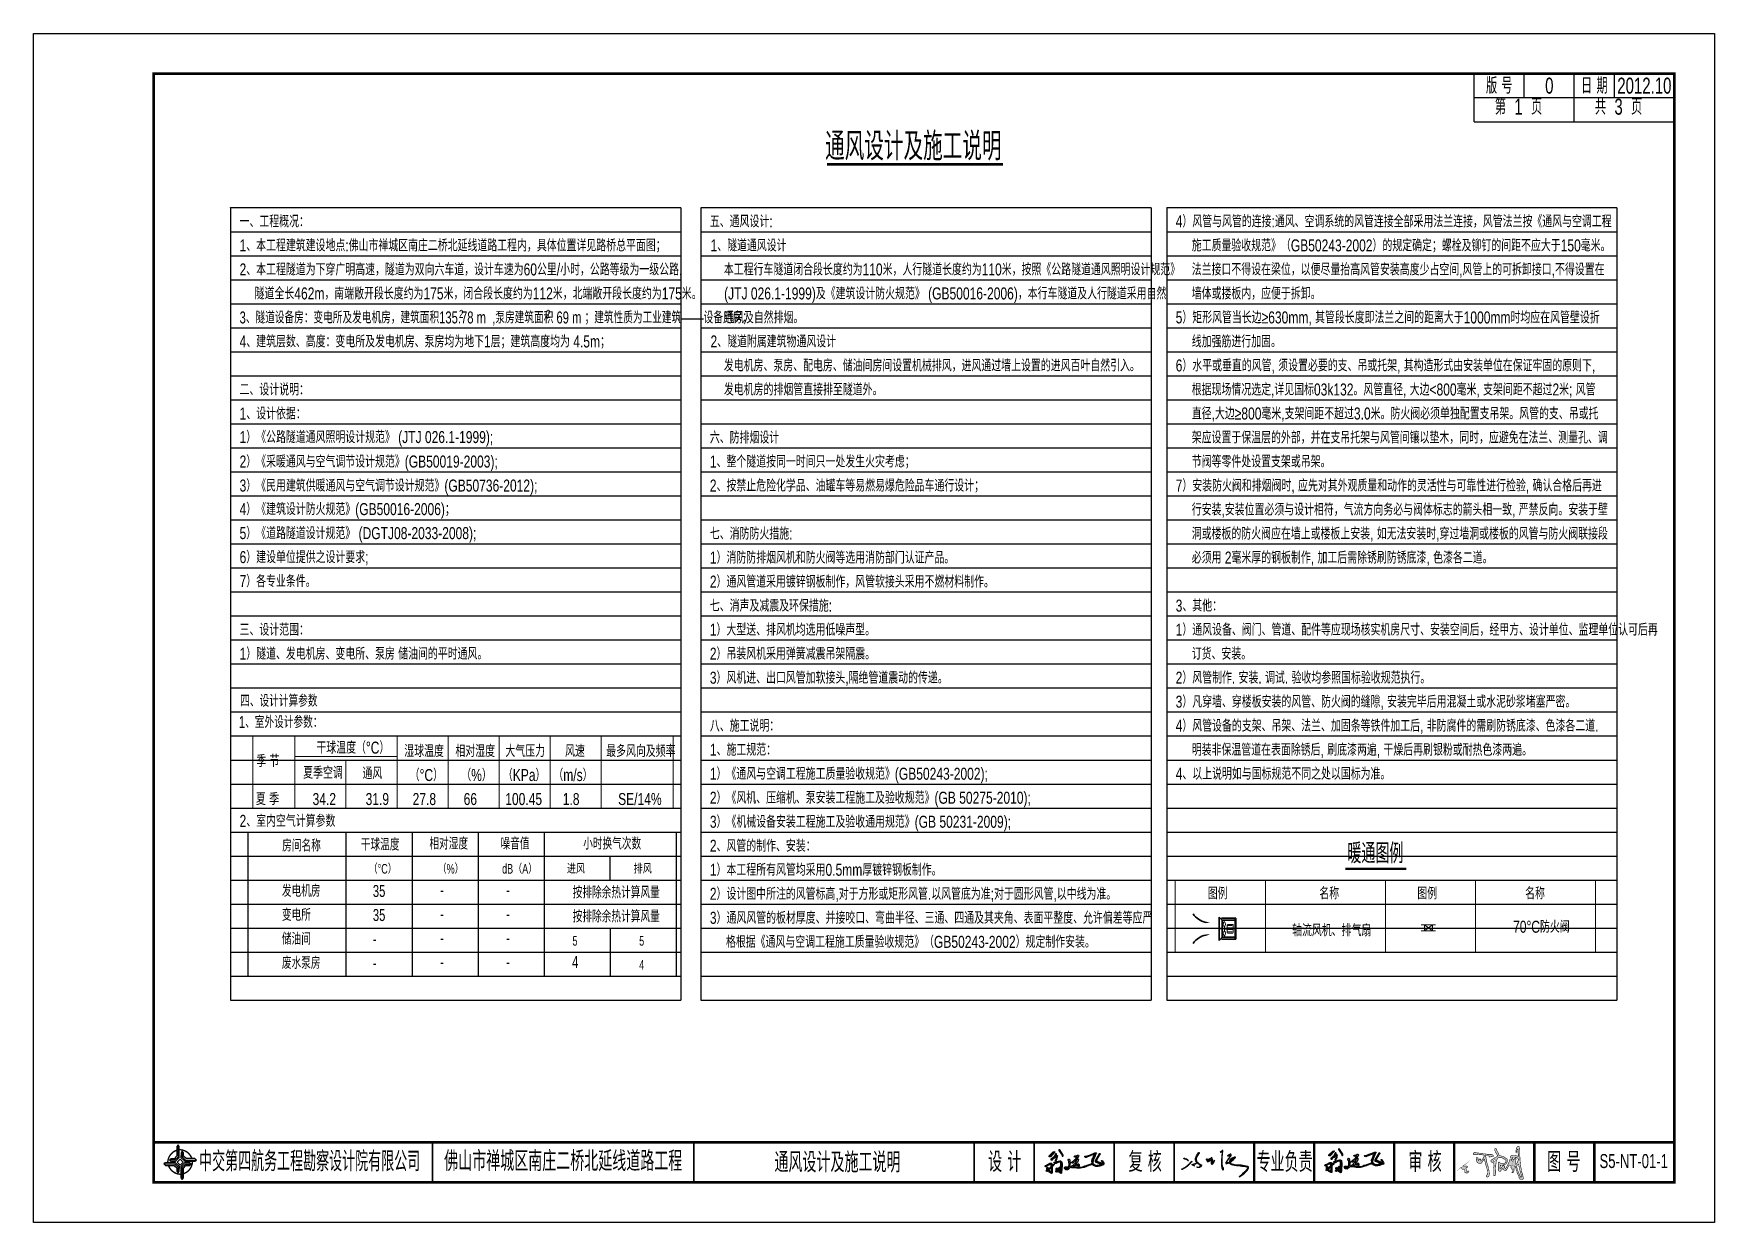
# Model space of a CAD drawing. Extents: x 141823 to 183823, y -39186 to 56515.
# Drawn here: x 141823 to 183823, y 26815 to 56515 of the extents above; entities that cross this region are included whole.
import ezdxf
from ezdxf.enums import TextEntityAlignment as Align

# ---------------------------------------------------------------- set-up
doc = ezdxf.new("R2010")
doc.units = 0
doc.header["$LTSCALE"] = 1000
doc.header["$MEASUREMENT"] = 0
doc.linetypes.add('CENTER', pattern=[50.8, 31.75, -6.35, 6.35, -6.35])
for name, color, linetype in [('0BZ', 3, 'Continuous'), ('0签名', 4, 'Continuous'), ('ACS_COM', 7, 'Continuous'), ('图框', 7, 'Continuous'), ('描手写字', 7, 'Continuous'), ('文字', 7, 'Continuous'), ('栏目', 3, 'Continuous'), ('次轮廓线', 7, 'Continuous'), ('页码', 3, 'Continuous')]:
    doc.layers.add(name, color=color, linetype=linetype)
for name, color, linetype, lineweight in [('0标注', 3, 'Continuous', 15), ('ACS_KT_SB', 4, 'Continuous', 35), ('ACS_KT_SBZX', 3, 'CENTER', 13), ('DIM_SYMB', 3, 'Continuous', 15), ('PUB_TEXT', 7, 'Continuous', 15), ('TEXT', 7, 'Continuous', 15), ('WALL', 4, 'Continuous', 13)]:
    doc.layers.add(name, color=color, linetype=linetype, lineweight=lineweight)
doc.styles.add('HZTXT', font='hztxt_e.shx', dxfattribs={"width": 0.8, "bigfont": 'hztxt.shx'})
doc.styles.get("Standard").update_dxf_attribs({"font": 'hztxt_e.shx', "width": 0.7, "bigfont": 'hztxt.shx'})
doc.styles.add('中西文等高字体', font='hztxt_e.shx', dxfattribs={"width": 0.75, "bigfont": 'hztxt.shx'})

msp = doc.modelspace()

# ---------------------------------------------------------------- texts
at = {"layer": '0BZ', "style": 'HZTXT', "width": 0.7}
for s, height, p in [('四、设计计算参数', 300, (146984.9, 39695.3)), ('1、室外设计参数：', 300, (146953.3, 39164.7)), (' 房间名称', 300, (147956.5, 36079.6)), ('干球温度', 300, (149998.9, 36103.9)), ('相对湿度', 300, (151712.9, 36128.9)), ('噪音值', 300, (153490.4, 36128.9)), ('小时换气次数', 300, (155556.5, 36128.9)), ('（%%DC）', 240, (150193.7, 35528.9)), ('（%）', 240, (151916.9, 35528.9)), ('dB（A）', 240, (153530.9, 35528.9)), ('进风', 240, (155149.9, 35528.9)), ('排风', 240, (156817.6, 35528.9)), ('发电机房', 300, (148027.2, 34947.9)), ('35', 300, (150300.4, 34944)), ('-', 300, (151978.5, 34970.9)), ('-', 300, (153628.5, 34970.9)), ('按排除余热计算风量', 300, (155295.2, 34909.2)), ('变电所', 300, (148027.2, 34347.9)), ('35', 300, (150300.4, 34344)), ('-', 300, (151978.5, 34370.9)), ('-', 300, (153628.5, 34370.9)), ('按排除余热计算风量', 300, (155295.2, 34309.2)), ('储油间', 300, (148027.2, 33747.9)), ('-', 300, (150300.4, 33744)), ('-', 300, (151978.5, 33770.9)), ('-', 300, (153628.5, 33770.9)), ('5', 240, (155288.5, 33728.9)), ('5', 240, (156956.2, 33728.9)), ('废水泵房', 300, (148027.2, 33147.9)), ('-', 300, (150300.4, 33144)), ('-', 300, (151978.5, 33170.9)), ('-', 300, (153628.5, 33170.9)), ('4', 300, (155278.5, 33170.9)), ('4', 240, (156956.2, 33128.9))]:
    msp.add_text(s, height=height, dxfattribs=at).set_placement(p)
at = {"layer": 'PUB_TEXT', "width": 0.7}
for s, height, p in [('通风设计及施工说明', 700, (161600.9, 53348.8)), ('暖通图例', 500, (174652.5, 35785.7))]:
    msp.add_text(s, height=height, dxfattribs=at).set_placement(p)
at = {"layer": 'TEXT', "color": 3, "linetype": 'Continuous', "style": '中西文等高字体', "width": 0.75}
for s, p in [('一、工程概况：', (146970.1, 51673.6)), ('五、通风设计:', (158722, 51673.6)), ('4）风管与风管的连接:通风、空调系统的风管连接全部采用法兰连接，风管法兰按《通风与空调工程', (170362.2, 51674.4)), ('1、隧道通风设计', (158737.7, 51073.6)), ('施工质量验收规范》（GB50243-2002）的规定确定；螺栓及铆钉的间距不应大于150毫米。', (170764.2, 51073.8)), ('    本工程行车隧道闭合段长度约为110米，人行隧道长度约为110米，按照《公路隧道通风照明设计规范》', (158737.7, 50473.6)), ('法兰接口不得设在梁位，以便尽量抬高风管安装高度少占空间,风管上的可拆卸接口,不得设置在', (170763.9, 50473.8)), ('(JTJ 026.1-1999)及《建筑设计防火规范》 (GB50016-2006)，本行车隧道及人行隧道采用自然', (159078.5, 49873.6)), ('墙体或搂板内，应便于拆卸。', (170764.6, 49873.8)), ('通风及自然排烟。', (159078.5, 49273.6)), ('5）矩形风管当长边≥630mm, 其管段长度即法兰之间的距离大于1000mm时均应在风管壁设折', (170362.2, 49274.4)), ('2、隧道附属建筑物通风设计', (158737.7, 48673.6)), ('线加强筋进行加固。', (170764.2, 48673.8)), ('    发电机房、泵房、配电房、储油间房间设置机械排风，进风通过墙上设置的进风百叶自然引入。', (158737.7, 48073.6)), ('6）水平或垂直的风管, 须设置必要的支、吊或托架, 其构造形式由安装单位在保证牢固的原则下, ', (170362.2, 48074.4)), ('二、设计说明：', (146970.1, 47473.6)), ('发电机房的排烟管直接排至隧道外。', (159073.6, 47473.6)), ('根据现场情况选定,详见国标03k132。风管直径, 大边<800毫米, 支架间距不超过2米; 风管', (170763.9, 47473.8)), ('1、设计依据：', (146970.1, 46873.6)), ('直径,大边≥800毫米,支架间距不超过3.0米。防火阀必须单独配置支吊架。风管的支、吊或托', (170763.9, 46873.8)), ('1）《公路隧道通风照明设计规范》 (JTJ 026.1-1999);', (146970.1, 46284.9)), ('六、防排烟设计', (158722, 46273.6)), ('架应设置于保温层的外部，并在支吊托架与风管间镶以垫木，同时，应避免在法兰、测量孔、调', (170764.2, 46273.8)), ('2）《采暖通风与空气调节设计规范》(GB50019-2003);', (146970.1, 45673.6)), ('1、整个隧道按同一时间只一处发生火灾考虑；', (158722, 45673.6)), ('节阀等零件处设置支架或吊架。', (170764.6, 45673.8)), ('3）《民用建筑供暖通风与空气调节设计规范》(GB50736-2012);', (146970.1, 45073.6)), ('2、按禁止危险化学品、油罐车等易燃易爆危险品车通行设计；', (158722, 45073.6)), ('7）安装防火阀和排烟阀时, 应先对其外观质量和动作的灵活性与可靠性进行检验, 确认合格后再进', (170362.2, 45074.4)), ('4）《建筑设计防火规范》(GB50016-2006)；', (146970.1, 44484.9)), ('行安装,安装位置必须与设计相符，气流方向务必与阀体标志的箭头相一致, 严禁反向。安装于壁', (170764.2, 44473.8)), ('5）《道路隧道设计规范》 (DGTJ08-2033-2008);', (146970.1, 43884.9)), ('七、消防防火措施:', (158722, 43873.6)), ('洞或楼板的防火阀应在墙上或楼板上安装, 如无法安装时,穿过墙洞或楼板的风管与防火阀联接段', (170764.2, 43873.8)), ('6）建设单位提供之设计要求;', (146970.1, 43284.9)), ('1）消防防排烟风机和防火阀等选用消防部门认证产品。', (158722, 43273.6)), ('必须用 2毫米厚的钢板制作, 加工后需除锈刷防锈底漆, 色漆各二道。', (170764.2, 43273.8)), ('7）各专业条件。', (146970.1, 42684.9)), ('2）通风管道采用镀锌钢板制作，风管软接头采用不燃材料制作。', (158721.6, 42673.3)), ('七、消声及减震及环保措施:', (158721.2, 42073.3)), ('3、其他：', (170362.2, 42073.6)), ('三、设计范围：', (146970.1, 41473.6)), ('1）大型送、排风机均选用低噪声型。', (158721.2, 41473.3)), ('1）通风设备、阀门、管道、配件等应现场核实机房尺寸、安装空间后，经甲方、设计单位、监理单位认可后再', (170361.4, 41474)), ('1）隧道、发电机房、变电所、泵房 储油间的平时通风。', (146970.1, 40873.6)), ('2）吊装风机采用弹簧减震吊架隔震。', (158721.2, 40873.3)), ('订货、安装。', (170763.9, 40872.6)), ('3）风机进、出口风管加软接头,隔绝管道震动的传递。', (158721.2, 40273.3)), ('2）风管制作. 安装. 调试. 验收均参照国标验收规范执行。', (170361.4, 40274)), ('3）凡穿墙、穿楼板安装的风管、防火阀的缝隙, 安装完毕后用混凝土或水泥砂浆堵塞严密。', (170361.4, 39674)), ('八、施工说明：', (158722, 39074)), ('4）风管设备的支架、吊架、法兰、加固条等铁件加工后, 非防腐件的需刷防锈底漆、色漆各二道. ', (170361.4, 39074)), ('干球温度（%%DC）', (148889.7, 38525.6)), ('湿球温度', (151085.8, 38441.5)), ('相对湿度', (152363.4, 38441.5)), ('大气压力', (153612.1, 38441.5)), ('风速', (155102.9, 38441.5)), ('最多风向及频率', (156130.4, 38441.5)), ('1、施工规范：', (158722, 38474)), ('明装非保温管道在表面除锈后, 刷底漆两遍, 干燥后再刷银粉或耐热色漆两遍。', (170763.9, 38472.6)), (' 季 节', (147304.2, 38191.1)), ('夏季空调', (148560.1, 37900)), ('通风', (150040.3, 37886.4)), ('（%%DC）', (151221, 37841.5)), ('（%）', (152510.1, 37841.4)), ('（KPa）', (153549, 37841.5)), ('（m/s）', (154811.4, 37841.5)), ('1）《通风与空调工程施工质量验收规范》(GB50243-2002);', (158722, 37874)), ('4、以上说明如与国标规范不同之处以国标为准。', (170361.4, 37874)), (' 夏 季 ', (147294.8, 37241.4)), ('34.2', (148794.6, 37241.5)), ('31.9', (150119.6, 37241.5)), ('27.8', (151294.5, 37241.5)), ('66', (152569.5, 37241.5)), ('100.45', (153609, 37241.5)), ('1.8', (155046.3, 37241.5)), ('SE/14%%%', (156429.7, 37241.5)), ('2）《风机、压缩机、泵安装工程施工及验收规范》(GB 50275-2010);', (158722, 37274)), ('2、室内空气计算参数', (146970.1, 36695.3)), ('3）《机械设备安装工程施工及验收通用规范》(GB 50231-2009);', (158722, 36674)), ('2、风管的制作、安装：', (158722, 36073.6)), ('1）本工程所有风管均采用0.5mm厚镀锌钢板制作。', (158722, 35473.6)), ('2）设计图中所注的风管标高,对于方形或矩形风管.以风管底为准;对于圆形风管,以中线为准。', (158722, 34873.6)), ('图例', (171163.7, 34884.6)), ('名称', (173951.2, 34884.6)), ('图例', (176400, 34884.6)), ('名称', (179094.3, 34884.6)), ('3）通风风管的板材厚度、并接咬口、弯曲半径、三通、四通及其夹角、表面平整度、允许偏差等应严', (158722.3, 34274)), ('轴流风机、排气扇', (173270.2, 33962.1)), ('70%%DC防火阀', (178793.2, 34051)), ('格根据《通风与空调工程施工质量验收规范》（GB50243-2002）规定制作安装。', (159124.4, 33673.8))]:
    msp.add_text(s, height=300, dxfattribs=at).set_placement(p)
at = {"layer": 'TEXT', "color": 1, "linetype": 'Continuous', "style": '中西文等高字体'}
for s, height, width, p in [('1、本工程建筑建设地点:佛山市禅城区南庄二桥北延线道路工程内，具体位置详见路桥总平面图；', 300, 0.75, (146970.1, 51073.6)), ('2、本工程隧道为下穿广明高速，隧道为双向六车道，设计车速为60公里/小时，公路等级为一级公路,', 300, 0.75, (146970.1, 50473.6)), ('隧道全长462m，南端敞开段长度约为175米，闭合段长度约为112米，北端敞开段长度约为175米。', 300, 0.75, (147347.7, 49873.6)), ('3、隧道设备房：变电所及发电机房，建筑面积135.78 m  ,泵房建筑面积 69 m ；建筑性质为工业建筑——设备用房； ', 300, 0.7, (146970.1, 49273.6)), ('2', 200, 0.75, (152454.3, 49413)), ('2', 200, 0.75, (154626.7, 49413)), ('4、建筑层数、高度：变电所及发电机房、泵房均为地下1层；建筑高度均为 4.5m；', 300, 0.75, (146970.1, 48673.6))]:
    msp.add_text(s, height=height, dxfattribs=dict(at, width=width)).set_placement(p)
at = {"layer": '图框'}
for s, width, p in [('中交第四航务工程勘察设计院有限公司', 0.65, (148720.6, 28339.5)), ('佛山市禅城区南庄二桥北延线道路工程', 0.7, (155057.7, 28346.2)), ('设 计', 0.7, (166089.5, 28324.2)), ('复 核', 0.7, (169599, 28324.2))]:
    msp.add_text(s, height=500, dxfattribs=dict(at, width=width)).set_placement(p, align=Align.MIDDLE_CENTER)
at = {"layer": '图框', "linetype": 'Continuous', "width": 0.7}
for s, height, p in [('专业负责', 500, (173084.1, 28324.2)), ('审 核', 500, (176591.9, 28324.2)), ('图 号', 500, (180061.6, 28324.2)), ('S5-NT-01-1', 350, (181807.7, 28347))]:
    msp.add_text(s, height=height, dxfattribs=at).set_placement(p, align=Align.MIDDLE_CENTER)
at = {"layer": '图框', "width": 0.7}
msp.add_attdef('通风设计及施工说明', text='图 纸 名 称', height=500, dxfattribs=at).set_placement((161910.6, 28314.7), align=Align.MIDDLE_CENTER)
at = {"layer": '文字', "width": 0.7}
for s, p in [('版 号', (178448.3, 55214.7)), ('日 期', (180823.3, 55214.7)), ('0', (179698.3, 55214.7)), ('2012.10', (182073.3, 55214.7))]:
    msp.add_text(s, height=400, dxfattribs=at).set_placement(p, align=Align.MIDDLE_CENTER)
at = {"layer": '栏目', "char_height": 500, "width": 2859.111, "attachment_point": 1}
for s, insert in [('{\\H0.8x;第  1  页}', (178337, 54889.2)), ('{\\H0.8x;共  3  页}', (180837, 54889.2))]:
    msp.add_mtext(s, dxfattribs=dict(at, insert=insert))

# ---------------------------------------------------------------- blocks, each defined once
blk = doc.blocks.new('ZlFj_FengXiangL_PingMian')
at = {"color": 3}
blk.add_arc((-360, -8), 360, 13.0779, 54.1611, dxfattribs=at)
at = {"color": 5}
blk.add_solid([(3, 75), (-22, 72), (0, 0)], dxfattribs=at)
blk = doc.blocks.new('ZlFj_FengXiangR_PingMian')
at = {"color": 3}
blk.add_arc((360, -8), 360, 125.8389, 166.9221, dxfattribs=at)
at = {"color": 5}
blk.add_solid([(-3, 75), (22, 72), (0, 0)], dxfattribs=at)
blk = doc.blocks.new('*X12')
at = {"color": 0}
for p, q in [((2102.234, 4417.291), (2098.537, 4420.987)), ((2102.234, 4410.22), (2092.234, 4420.22)), ((2102.234, 4403.149), (2092.234, 4413.149)), ((2102.234, 4396.078), (2092.234, 4406.078)), ((2102.234, 4389.007), (2092.234, 4399.007)), ((2101.124, 4383.045), (2092.234, 4391.936)), ((2094.053, 4383.045), (2092.234, 4384.865))]:
    blk.add_line(p, q, dxfattribs=at)
blk = doc.blocks.new('ZlFj_fl1_pingmian')
at = {"color": 3}
for p, q in [((-0.501, 0), (-0.501, -10)), ((-0.501, 0), (0.501, 0)), ((-0.374, -10), (-0.374, 0)), ((0.374, -10), (0.374, 0)), ((0.501, -10), (0.501, 0)), ((-0.501, -10), (0.374, -10)), ((0.374, -10), (0.501, -10))]:
    blk.add_line(p, q, dxfattribs=at)
at = {"color": 3, "extrusion": (0, 0, -1), "yscale": 0.003337338139100254, "zscale": -1, "rotation": 90}
blk.add_blockref('*X12', (15.128, -2102.234), dxfattribs=at)
at = {"color": 3, "yscale": 0.003337338139100254, "rotation": 90}
blk.add_blockref('*X12', (15.128, -2102.234), dxfattribs=at)
blk = doc.blocks.new('PQS')
at = {"color": 3}
for p, q in [((161954, -48859), (161948, -48869)), ((161948, -48869), (161948, -48949)), ((161948, -48949), (161955, -48961)), ((162086, -48860), (161954, -48859)), ((161955, -48961), (162087, -48961)), ((161968, -48876), (161968, -48948)), ((162007, -48875), (162007, -48948)), ((162016, -48961), (162016, -49008)), ((162026, -49008), (162026, -48961)), ((162034, -48875), (162034, -48948)), ((162072, -48876), (162072, -48948)), ((162093, -48869), (162086, -48860)), ((162087, -48961), (162093, -48949)), ((162093, -48949), (162093, -48869)), ((161986, -49008), (162016, -49008)), ((162016, -49008), (162026, -49008)), ((162056, -49008), (162026, -49008))]:
    blk.add_line(p, q, dxfattribs=at)
at = {"color": 3, "extrusion": (0, 0, -1)}
for centre, major_axis, start_param, end_param in [((161941, -49042), (57.9, 0), 3.919074, 5.607775), ((162101, -49042), (57.9, 0), 3.817003, 5.505704), ((161945, -48977), (53.6, 0), 0.681915, 2.561749), ((162097, -48977), (53.6, 0), 0.579844, 2.459678)]:
    blk.add_ellipse(centre, major_axis=major_axis, ratio=0.921361, start_param=start_param, end_param=end_param, dxfattribs=at)
at = {"layer": 'ACS_KT_SB'}
for p, q in [((161847, -48816), (161847, -49056)), ((161880, -49043), (161880, -48826)), ((162161, -48826), (161880, -48826)), ((162161, -49043), (162161, -48826)), ((162194, -48816), (162194, -49056)), ((161880, -49043), (161827, -49096)), ((162214, -49096), (161827, -49096)), ((162161, -49043), (161880, -49043)), ((162161, -49043), (162214, -49096))]:
    blk.add_line(p, q, dxfattribs=at)
at = {"layer": 'ACS_KT_SBZX'}
blk.add_line((162020, -49096), (162020, -48816), dxfattribs=at)
at = {"layer": 'ACS_KT_SB', "xscale": 346, "rotation": 180.0000000016676}
blk.add_blockref('ZlFj_fl1_pingmian', (162020, -48826), dxfattribs=at)
at = {"layer": 'ACS_KT_SB', "rotation": 180}
for name, p in [('ZlFj_FengXiangR_PingMian', (161924, -49246)), ('ZlFj_FengXiangL_PingMian', (162117, -49246))]:
    blk.add_blockref(name, p, dxfattribs=at)
blk = doc.blocks.new('A$C2F7E0B2C')
at = {"layer": '描手写字'}
h = blk.add_hatch(color=256, dxfattribs=at)
h.paths.add_polyline_path([(667, 406), (680, 411), (688, 418), (696, 422), (706, 425), (716, 425), (718, 418), (709, 406), (705, 401), (703, 389), (703, 381), (692, 379), (683, 381), (675, 383), (668, 389), (663, 399)], flags=16)
h.paths.add_polyline_path([(318, 449), (317, 408), (332, 365), (356, 348), (390, 331), (412, 339), (437, 366), (455, 393), (474, 426), (485, 426), (494, 386), (512, 308), (534, 241), (541, 210), (547, 180), (547, 139), (545, 112), (527, 90), (524, 66), (546, 54), (565, 62), (584, 88), (585, 131), (584, 177), (568, 235), (556, 296), (531, 373), (530, 402), (519, 441), (515, 470), (501, 491), (484, 495), (471, 486), (470, 465), (455, 443), (442, 424), (430, 407), (414, 387), (409, 408), (404, 431), (382, 431), (370, 413), (365, 400), (349, 423), (349, 455), (342, 464), (316, 463)])
h.paths.add_polyline_path([(262, 531), (330, 531), (395, 521), (427, 521), (482, 513), (517, 499), (575, 497), (586, 472), (631, 481), (672, 489), (661, 515), (631, 528), (595, 528), (556, 528), (526, 534), (490, 540), (463, 541), (427, 544), (403, 553), (375, 555), (342, 558), (306, 564), (269, 564), (250, 549), (253, 531)])
h.paths.add_polyline_path([(39, 287), (62, 282), (78, 284), (104, 287), (129, 283), (132, 259), (107, 252), (101, 248), (104, 214), (112, 181), (120, 174), (140, 183), (162, 180), (160, 163), (129, 142), (99, 141), (71, 162), (70, 188), (70, 211), (50, 224), (38, 216), (25, 213), (6, 253), (20, 271), (46, 292)])
h.paths.add_polyline_path([(1066, 372), (1069, 379), (1073, 376), (1080, 373), (1085, 371), (1089, 361), (1088, 348), (1086, 332), (1087, 317), (1079, 302), (1074, 296), (1069, 297), (1066, 308), (1063, 329), (1062, 344), (1058, 358), (1065, 375)], flags=16)
h.paths.add_polyline_path([(1155, 284), (1169, 304), (1178, 318), (1188, 322), (1198, 314), (1202, 291), (1206, 267), (1213, 240), (1216, 218), (1222, 196), (1229, 172), (1262, 61), (1245, 52), (1233, 68), (1180, 188), (1172, 221), (1159, 252), (1153, 271)], flags=16)
h.paths.add_polyline_path([(1061, 467), (1066, 445), (1074, 436), (1081, 423), (1085, 412), (1098, 412), (1103, 437), (1112, 451), (1127, 452), (1141, 440), (1143, 425), (1140, 409), (1134, 392), (1127, 362), (1125, 349), (1127, 328), (1148, 328), (1163, 351), (1175, 374), (1184, 398), (1190, 413), (1189, 428), (1183, 442), (1170, 455), (1155, 462), (1147, 469), (1127, 469), (1112, 470), (1092, 470), (1074, 470)], flags=16)
h.paths.add_polyline_path([(703, 652), (698, 618), (714, 582), (727, 555), (746, 527), (753, 514), (764, 510), (756, 494), (731, 476), (708, 464), (681, 445), (654, 429), (623, 410), (619, 384), (639, 365), (661, 360), (678, 342), (681, 329), (683, 278), (677, 261), (672, 233), (672, 189), (675, 140), (673, 115), (674, 88), (692, 82), (715, 93), (721, 110), (719, 165), (717, 195), (716, 234), (717, 275), (724, 329), (728, 352), (730, 381), (748, 424), (759, 449), (776, 462), (796, 468), (830, 465), (862, 452), (879, 443), (904, 424), (921, 416), (936, 396), (930, 369), (916, 352), (890, 341), (868, 338), (845, 335), (821, 340), (807, 356), (789, 370), (771, 361), (772, 334), (782, 293), (782, 217), (782, 185), (798, 172), (813, 172), (848, 211), (868, 237), (875, 219), (897, 194), (910, 194), (934, 197), (950, 213), (968, 245), (985, 285), (1001, 304), (1021, 304), (1041, 296), (1039, 272), (1038, 259), (1043, 229), (1050, 220), (1070, 222), (1068, 202), (1069, 181), (1060, 162), (1059, 147), (1090, 152), (1095, 172), (1100, 192), (1100, 228), (1105, 248), (1104, 277), (1110, 290), (1120, 287), (1134, 270), (1136, 251), (1145, 209), (1158, 180), (1164, 148), (1174, 125), (1189, 98), (1203, 71), (1203, 46), (1218, 26), (1231, 7), (1258, 5), (1285, 12), (1295, 27), (1281, 112), (1259, 172), (1255, 210), (1243, 263), (1237, 311), (1233, 343), (1227, 397), (1227, 423), (1222, 493), (1222, 565), (1221, 618), (1219, 642), (1214, 684), (1191, 702), (1175, 690), (1163, 678), (1148, 654), (1145, 626), (1141, 593), (1141, 568), (1158, 567), (1162, 580), (1163, 597), (1163, 609), (1166, 620), (1170, 637), (1176, 637), (1184, 626), (1188, 604), (1185, 580), (1185, 556), (1190, 536), (1190, 509), (1190, 489), (1171, 495), (1155, 498), (1140, 505), (1121, 511), (1101, 512), (1070, 513), (1046, 504), (1032, 493), (1019, 479), (1037, 445), (1048, 425), (1055, 409), (1046, 404), (1033, 415), (1014, 418), (1006, 405), (998, 370), (983, 349), (979, 334), (972, 313), (962, 300), (947, 269), (937, 254), (928, 238), (919, 236), (906, 247), (904, 268), (904, 286), (889, 295), (873, 295), (862, 289), (846, 263), (837, 249), (830, 234), (816, 228), (806, 236), (808, 255), (816, 288), (817, 301), (838, 304), (857, 305), (878, 306), (892, 315), (906, 319), (926, 326), (942, 341), (951, 355), (962, 379), (967, 408), (958, 430), (936, 445), (915, 461), (896, 473), (868, 490), (851, 492), (832, 496), (805, 509), (789, 517), (770, 561), (752, 592), (737, 615), (738, 633), (726, 649), (708, 656)])
for points, const_width in [([(703, 652), (698, 618), (714, 582), (727, 555), (746, 527), (753, 514), (764, 510), (756, 494), (731, 476), (708, 464), (681, 445), (654, 429), (623, 410), (619, 384), (639, 365), (661, 360), (678, 342), (681, 329), (683, 278), (677, 261), (672, 233), (672, 189), (675, 140), (673, 115), (674, 88), (692, 82), (715, 93), (721, 110), (719, 165), (717, 195), (716, 234), (717, 275), (724, 329), (728, 352), (730, 381), (748, 424), (759, 449), (776, 462), (796, 468), (830, 465), (862, 452), (879, 443), (904, 424), (921, 416), (936, 396), (930, 369), (916, 352), (890, 341), (868, 338), (845, 335), (821, 340), (807, 356), (789, 370), (771, 361), (772, 334), (782, 293), (782, 217), (782, 185), (798, 172), (813, 172), (848, 211), (868, 237), (875, 219), (897, 194), (910, 194), (934, 197), (950, 213), (968, 245), (985, 285), (1001, 304), (1021, 304), (1041, 296), (1039, 272), (1038, 259), (1043, 229), (1050, 220), (1070, 222), (1068, 202), (1069, 181), (1060, 162), (1059, 147), (1090, 152), (1095, 172), (1100, 192), (1100, 228), (1105, 248), (1104, 277), (1110, 290), (1120, 287), (1134, 270), (1136, 251), (1145, 209), (1158, 180), (1164, 148), (1174, 125), (1189, 98), (1203, 71), (1203, 46), (1218, 26), (1231, 7), (1258, 5), (1285, 12), (1295, 27), (1281, 112), (1259, 172), (1255, 210), (1243, 263), (1237, 311), (1233, 343), (1227, 397), (1227, 423), (1222, 493), (1222, 565), (1221, 618), (1219, 642), (1214, 684), (1191, 702), (1175, 690), (1163, 678), (1148, 654), (1145, 626), (1141, 593), (1141, 568), (1158, 567), (1162, 580), (1163, 597), (1163, 609), (1166, 620), (1170, 637), (1176, 637), (1184, 626), (1188, 604), (1185, 580), (1185, 556), (1190, 536), (1190, 509), (1190, 489), (1171, 495), (1155, 498), (1140, 505), (1121, 511), (1101, 512), (1070, 513), (1046, 504), (1032, 493), (1019, 479), (1037, 445), (1048, 425), (1055, 409), (1046, 404), (1033, 415), (1014, 418), (1006, 405), (998, 370), (983, 349), (979, 334), (972, 313), (962, 300), (947, 269), (937, 254), (928, 238), (919, 236), (906, 247), (904, 268), (904, 286), (889, 295), (873, 295), (862, 289), (846, 263), (837, 249), (830, 234), (816, 228), (806, 236), (808, 255), (816, 288), (817, 301), (838, 304), (857, 305), (878, 306), (892, 315), (906, 319), (926, 326), (942, 341), (951, 355), (962, 379), (967, 408), (958, 430), (936, 445), (915, 461), (896, 473), (868, 490), (851, 492), (832, 496), (805, 509), (789, 517), (770, 561), (752, 592), (737, 615), (738, 633), (726, 649), (708, 656)], 10.8), ([(262, 531), (330, 531), (395, 521), (427, 521), (482, 513), (517, 499), (575, 497), (586, 472), (631, 481), (672, 489), (661, 515), (631, 528), (595, 528), (556, 528), (526, 534), (490, 540), (463, 541), (427, 544), (403, 553), (375, 555), (342, 558), (306, 564), (269, 564), (250, 549), (253, 531)], 10.8), ([(318, 449), (317, 408), (332, 365), (356, 348), (390, 331), (412, 339), (437, 366), (455, 393), (474, 426), (485, 426), (494, 386), (512, 308), (534, 241), (541, 210), (547, 180), (547, 139), (545, 112), (527, 90), (524, 66), (546, 54), (565, 62), (584, 88), (585, 131), (584, 177), (568, 235), (556, 296), (531, 373), (530, 402), (519, 441), (515, 470), (501, 491), (484, 495), (471, 486), (470, 465), (455, 443), (442, 424), (430, 407), (414, 387), (409, 408), (404, 431), (382, 431), (370, 413), (365, 400), (349, 423), (349, 455), (342, 464), (316, 463)], 10.8), ([(667, 406), (680, 411), (688, 418), (696, 422), (706, 425), (716, 425), (718, 418), (709, 406), (705, 401), (703, 389), (703, 381), (692, 379), (683, 381), (675, 383), (668, 389), (663, 399)], 5.4), ([(1061, 467), (1066, 445), (1074, 436), (1081, 423), (1085, 412), (1098, 412), (1103, 437), (1112, 451), (1127, 452), (1141, 440), (1143, 425), (1140, 409), (1134, 392), (1127, 362), (1125, 349), (1127, 328), (1148, 328), (1163, 351), (1175, 374), (1184, 398), (1190, 413), (1189, 428), (1183, 442), (1170, 455), (1155, 462), (1147, 469), (1127, 469), (1112, 470), (1092, 470), (1074, 470)], 10.8), ([(1066, 372), (1069, 379), (1073, 376), (1080, 373), (1085, 371), (1089, 361), (1088, 348), (1086, 332), (1087, 317), (1079, 302), (1074, 296), (1069, 297), (1066, 308), (1063, 329), (1062, 344), (1058, 358), (1065, 375)], 5.4), ([(39, 287), (62, 282), (78, 284), (104, 287), (129, 283), (132, 259), (107, 252), (101, 248), (104, 214), (112, 181), (120, 174), (140, 183), (162, 180), (160, 163), (129, 142), (99, 141), (71, 162), (70, 188), (70, 211), (50, 224), (38, 216), (25, 213), (6, 253), (20, 271), (46, 292)], 10.8), ([(1155, 284), (1169, 304), (1178, 318), (1188, 322), (1198, 314), (1202, 291), (1206, 267), (1213, 240), (1216, 218), (1222, 196), (1229, 172), (1262, 61), (1245, 52), (1233, 68), (1180, 188), (1172, 221), (1159, 252), (1153, 271)], 10.8)]:
    blk.add_lwpolyline(points, close=True, dxfattribs=dict(at, const_width=const_width))
blk = doc.blocks.new('A$C0E255764')
for points in [[(28, 124), (27, 117), (32, 117), (37, 117), (67, 151), (61, 153), (56, 150)], [(55, 112), (50, 109), (45, 104), (42, 102), (40, 100), (40, 96), (44, 94), (50, 95), (53, 100), (58, 105), (65, 109), (72, 113), (76, 113), (77, 109), (77, 104), (74, 98), (72, 96), (71, 93), (70, 91), (70, 89), (70, 88), (71, 87), (74, 87), (80, 97), (84, 109), (84, 114), (86, 117), (88, 120), (86, 124), (81, 126), (76, 123), (75, 118), (72, 116), (68, 118), (70, 123), (75, 128), (78, 133), (78, 136), (76, 138), (73, 138), (72, 138), (67, 126), (63, 121), (59, 115)], [(117, 128), (118, 125), (117, 123), (117, 121), (120, 120), (122, 121), (124, 123), (124, 129), (101, 165), (98, 166), (96, 166), (95, 165), (94, 164), (94, 161)], [(335, 97), (346, 124), (349, 132), (354, 136), (355, 141), (353, 144), (351, 144), (348, 144), (345, 143), (340, 141), (315, 131), (285, 120), (281, 119), (278, 120), (276, 120), (275, 117), (277, 112), (284, 111), (294, 116), (324, 127), (336, 131), (342, 134), (342, 131), (338, 125), (332, 109), (327, 100), (324, 87), (325, 73), (328, 61), (340, 53), (352, 49), (368, 49), (380, 51), (404, 60), (408, 66), (406, 72), (403, 79), (400, 85), (398, 91), (395, 92), (391, 92), (390, 88), (394, 82), (397, 78), (398, 71), (397, 68), (394, 67), (384, 62), (378, 60), (371, 59), (364, 58), (358, 57), (352, 58), (341, 63), (334, 69), (331, 74), (331, 81), (332, 85)], [(377, 127), (381, 132), (384, 135), (382, 137), (380, 138), (375, 137), (347, 89), (346, 85), (347, 81), (363, 75), (377, 70), (387, 67), (391, 67), (390, 71), (385, 75), (363, 85), (355, 88), (355, 90)], [(117, 57), (117, 66), (115, 79), (114, 85), (106, 89), (102, 89), (91, 87), (80, 83), (75, 80), (70, 78), (69, 78), (67, 78), (64, 79), (61, 79), (62, 74), (66, 69), (71, 69), (76, 71), (80, 73), (83, 77), (90, 78), (95, 80), (101, 80), (105, 79), (107, 77), (109, 73), (109, 69), (107, 24), (107, 12), (105, 10), (103, 11), (100, 13), (94, 19), (92, 21), (93, 23), (107, 39), (106, 43), (104, 47), (101, 45), (85, 27), (84, 28), (84, 33), (83, 39), (78, 37), (75, 35), (76, 31), (77, 21), (73, 16), (73, 12), (80, 10), (83, 11), (83, 13), (86, 16), (108, 0), (112, 3), (114, 12), (115, 28)], [(228, 53), (229, 50), (232, 50), (237, 52), (237, 55), (237, 58), (237, 61), (235, 63), (233, 65), (230, 66), (227, 66), (227, 64)]]:
    blk.add_hatch(color=256).paths.add_polyline_path(points)
h = blk.add_hatch(color=256)
h.paths.add_polyline_path([(188, 53), (183, 48), (172, 46), (172, 48), (172, 60), (173, 74), (168, 100), (163, 101), (159, 98), (160, 93), (163, 85), (165, 76), (166, 70), (166, 59), (165, 54), (164, 47), (161, 47), (155, 47), (143, 47), (137, 46), (135, 42), (135, 36), (138, 30), (143, 27), (154, 26), (160, 29), (167, 35), (170, 40), (172, 41), (180, 42), (185, 41), (189, 41), (195, 41), (205, 39), (218, 37), (232, 36), (246, 37), (257, 39), (271, 43), (287, 49), (302, 55), (313, 59), (319, 61), (327, 65), (326, 69), (322, 69), (318, 67), (291, 58), (281, 54), (275, 54), (271, 52), (265, 49), (259, 46), (251, 44), (242, 44), (230, 44), (219, 44), (208, 44), (205, 46), (195, 47), (196, 49), (198, 50), (201, 54), (205, 54), (214, 54), (224, 54), (226, 58), (225, 61), (224, 63), (222, 63), (209, 64), (211, 65), (216, 68), (220, 73), (224, 78), (229, 92), (231, 98), (227, 101), (222, 99), (219, 98), (211, 94), (218, 99), (221, 103), (228, 113), (233, 123), (231, 129), (225, 129), (215, 123), (206, 123), (201, 119), (204, 114), (214, 115), (221, 122), (222, 118), (219, 113), (213, 102), (204, 95), (183, 78), (184, 72), (192, 73), (199, 79), (209, 84), (218, 90), (214, 80), (206, 71), (199, 63)])
h.paths.add_polyline_path([(161, 42), (161, 39), (158, 36), (153, 33), (150, 32), (147, 32), (144, 32), (141, 34), (141, 38), (143, 41), (147, 42), (154, 42)], flags=16)
h = blk.add_hatch(color=256)
h.paths.add_polyline_path([(49, 48), (61, 59), (62, 62), (62, 65), (59, 66), (49, 57), (49, 64), (47, 69), (43, 72), (38, 72), (33, 72), (9, 58), (6, 57), (3, 57), (0, 54), (0, 50), (3, 47), (10, 49), (18, 55), (29, 61), (34, 66), (38, 66), (42, 65), (42, 63), (42, 57), (42, 50), (32, 41), (26, 34), (19, 28), (18, 33), (18, 39), (19, 44), (18, 44), (15, 43), (11, 42), (11, 38), (11, 29), (10, 21), (7, 18), (8, 15), (13, 14), (17, 17), (19, 20), (22, 19), (29, 9), (40, 3), (43, 1), (45, 2), (47, 3), (48, 3), (49, 4), (49, 8), (49, 23), (49, 47)])
h.paths.add_polyline_path([(42, 41), (42, 39), (43, 36), (42, 10), (40, 9), (35, 12), (28, 18), (27, 23), (26, 25)], flags=16)
for points in [[(56, 150), (61, 153), (67, 151), (37, 117), (32, 117), (27, 117), (28, 124), (56, 150)], [(72, 138), (67, 126), (63, 121), (59, 115), (55, 112), (50, 109)], [(72, 96), (71, 93), (70, 91), (70, 89), (70, 88), (71, 87), (74, 87), (80, 97), (84, 109), (84, 114), (86, 117), (88, 120), (86, 124), (81, 126), (76, 123), (75, 118), (72, 116), (68, 118), (70, 123), (75, 128), (78, 133), (78, 136), (76, 138), (73, 138), (72, 138)], [(94, 161), (117, 128), (118, 125), (117, 123), (117, 121), (120, 120), (122, 121), (124, 123), (124, 129), (101, 165), (98, 166), (96, 166), (95, 165), (94, 164), (94, 161)], [(159, 98), (163, 101), (168, 100), (173, 74), (172, 60), (172, 48), (172, 48), (172, 46), (183, 48), (188, 53), (199, 63), (206, 71), (214, 80), (218, 90), (218, 90), (209, 84), (199, 79), (192, 73), (184, 72), (183, 78), (204, 95), (213, 102), (219, 113), (222, 118), (221, 122), (214, 115), (204, 114), (201, 119), (206, 123), (215, 123), (225, 129), (231, 129), (233, 123), (228, 113), (221, 103), (218, 99), (211, 94), (219, 98), (222, 99), (227, 101), (231, 98), (229, 92), (224, 78), (220, 73), (216, 68), (211, 65), (209, 64), (222, 63), (224, 63), (225, 61), (226, 58), (224, 54), (214, 54), (205, 54), (201, 54), (198, 50), (196, 49), (195, 47), (205, 46), (208, 44), (219, 44), (230, 44), (242, 44), (251, 44), (259, 46), (265, 49), (271, 52), (275, 54), (281, 54), (291, 58), (318, 67), (322, 69), (326, 69), (327, 65), (319, 61), (313, 59), (302, 55), (287, 49), (271, 43), (257, 39), (246, 37), (232, 36), (218, 37), (205, 39), (195, 41), (189, 41), (185, 41)], [(278, 120), (281, 119), (285, 120), (315, 131), (340, 141), (345, 143), (348, 144), (351, 144), (353, 144), (355, 141), (354, 136), (349, 132), (346, 124), (335, 97), (332, 85), (331, 81), (331, 74), (334, 69), (341, 63), (352, 58), (358, 57), (364, 58), (371, 59), (378, 60), (384, 62), (394, 67), (397, 68), (398, 71), (397, 78), (394, 82), (390, 88), (391, 92), (395, 92), (398, 91), (400, 85), (403, 79), (406, 72), (408, 66), (404, 60), (380, 51), (368, 49), (352, 49), (340, 53), (328, 61), (325, 73), (324, 87), (327, 100), (332, 109), (338, 125), (342, 131), (342, 134), (336, 131), (324, 127), (294, 116), (284, 111), (277, 112), (275, 117), (276, 120), (278, 120)], [(375, 137), (347, 89), (346, 85), (347, 81), (363, 75), (377, 70), (387, 67), (391, 67), (390, 71), (385, 75), (363, 85), (355, 88), (355, 90), (377, 127), (381, 132), (384, 135), (382, 137), (380, 138), (375, 137)], [(0, 54), (3, 57), (6, 57), (9, 58), (33, 72), (38, 72), (43, 72), (47, 69), (49, 64), (49, 57)], [(42, 50), (42, 57), (42, 63), (42, 65), (38, 66), (34, 66), (29, 61), (18, 55), (10, 49), (3, 47), (0, 50), (0, 54)], [(22, 19), (19, 20), (17, 17), (13, 14), (8, 15), (7, 18), (10, 21), (11, 29), (11, 38), (11, 42), (15, 43), (18, 44), (19, 44), (18, 39), (18, 33), (19, 28), (26, 34), (32, 41), (42, 50)], [(48, 3), (47, 3), (45, 2), (43, 1), (40, 3), (29, 9), (22, 19)], [(50, 109), (45, 104), (42, 102), (40, 100), (40, 96), (44, 94), (50, 95), (53, 100), (58, 105), (65, 109), (72, 113), (76, 113), (77, 109), (77, 104), (74, 98), (72, 96)], [(49, 48), (49, 47), (49, 23), (49, 8), (49, 4), (48, 3)], [(49, 57), (59, 66), (62, 65), (62, 62), (61, 59), (49, 48)], [(83, 13), (83, 11), (80, 10), (73, 12), (73, 16), (77, 21), (76, 31), (75, 35), (78, 37), (83, 39), (84, 33), (84, 28), (85, 27), (101, 45), (104, 47), (106, 43), (107, 39), (93, 23), (92, 21), (94, 19), (100, 13), (103, 11), (105, 10), (107, 12), (107, 24), (109, 69), (109, 73), (107, 77), (105, 79), (101, 80), (95, 80), (90, 78), (83, 77), (80, 73), (76, 71), (71, 69), (66, 69), (62, 74), (61, 79), (64, 79)], [(64, 79), (67, 78), (69, 78), (70, 78), (75, 80), (80, 83), (91, 87), (102, 89), (106, 89), (114, 85), (115, 79), (117, 66), (117, 57), (115, 28), (114, 12), (112, 3), (108, 0), (86, 16), (83, 13)], [(185, 41), (180, 42), (172, 41), (170, 40), (167, 35), (160, 29), (154, 26), (143, 27), (138, 30), (135, 36), (135, 42), (137, 46), (143, 47), (155, 47), (161, 47), (164, 47), (165, 54)], [(141, 38), (143, 41), (147, 42), (154, 42), (161, 42), (161, 39), (158, 36), (153, 33), (150, 32), (147, 32), (144, 32), (141, 34), (141, 38)], [(165, 54), (166, 59), (166, 70), (165, 76), (163, 85), (160, 93), (159, 98)], [(227, 64), (228, 53), (229, 50), (232, 50), (237, 52), (237, 55), (237, 58), (237, 61), (235, 63), (233, 65), (230, 66), (227, 66), (227, 64)]]:
    blk.add_lwpolyline(points)
blk.add_lwpolyline([(42, 41), (26, 25), (27, 23), (28, 18), (35, 12), (40, 9), (42, 10), (43, 36), (42, 39), (42, 41)], close=True)
blk = doc.blocks.new('A$C48C95035')
at = {"linetype": 'Continuous'}
h = blk.add_hatch(color=4, dxfattribs=at)
h.paths.add_polyline_path([(9.34, 2.65), (9.31, 2.69), (9.28, 2.71), (9.24, 2.71), (9.19, 2.69), (9.16, 2.69), (9.13, 2.67), (9.07, 2.65), (9.02, 2.63), (8.98, 2.61), (8.93, 2.58), (8.9, 2.56), (8.88, 2.54), (8.86, 2.52), (8.82, 2.51), (8.81, 2.47), (8.79, 2.45), (8.77, 2.43), (8.75, 2.42), (8.72, 2.4), (8.69, 2.4), (8.67, 2.38), (8.65, 2.36), (8.63, 2.33), (8.61, 2.3), (8.62, 2.3), (8.63, 2.29), (8.63, 2.3), (8.75, 2.36), (8.77, 2.37), (8.82, 2.37), (8.85, 2.37), (8.88, 2.4), (8.95, 2.45), (9.03, 2.5), (9.07, 2.53), (9.15, 2.54), (9.18, 2.56), (9.21, 2.57), (9.25, 2.56), (9.26, 2.54), (9.26, 2.52), (9.25, 2.49), (9.23, 2.43), (9.22, 2.41), (9.21, 2.38), (9.2, 2.34), (8.95, 1.94), (8.94, 1.92), (8.96, 1.92), (8.97, 1.92), (9.14, 2.09), (9.19, 2.2), (9.33, 2.39), (9.35, 2.44), (9.37, 2.57)])
h.paths.add_polyline_path([(9.09, 1.47), (9.3, 1.65), (9.43, 1.74), (9.64, 1.86), (10.04, 2.05), (10.08, 2.06), (10.16, 2.06), (10.23, 2.07), (10.27, 2.02), (10.24, 1.96), (10.11, 1.87), (9.93, 1.64), (9.63, 1.37), (9.37, 1.13), (9.1, 0.97), (9.1, 0.94), (9.2, 0.83), (9.39, 0.66), (9.93, 0.49), (10.26, 0.43), (10.92, 0.38), (11.39, 0.37), (12.23, 0.23), (12.87, 0.09), (12.96, 0.03), (13, -0.04), (12.99, -0.2), (12.72, -0.65), (12.14, -1.26), (11.24, -1.94), (11.02, -2.06), (11.16, -1.94), (12.04, -1.18), (12.4, -0.81), (12.68, -0.45), (12.79, -0.28), (12.83, -0.18), (12.86, -0.09), (12.78, 0), (12.55, 0.07), (11.98, 0.16), (10.86, 0.31), (10.47, 0.32), (9.99, 0.39), (9.73, 0.44), (9.44, 0.54), (9.16, 0.69), (8.97, 0.88), (8.88, 0.83), (8.77, 0.79), (8.66, 0.77), (8.54, 0.74), (8.44, 0.74), (8.34, 0.73), (8.3, 0.78), (8.28, 0.86), (8.27, 0.94), (8.53, 1.38), (8.74, 1.65), (8.95, 1.94), (9.2, 2.34), (9.21, 2.38), (9.22, 2.41), (9.23, 2.43), (9.25, 2.49), (9.26, 2.52), (9.26, 2.54), (9.25, 2.56), (9.21, 2.57), (9.18, 2.56), (9.15, 2.54), (9.07, 2.53), (9.03, 2.5), (8.95, 2.45), (8.88, 2.4), (8.85, 2.37), (8.82, 2.37), (8.77, 2.37), (8.75, 2.36), (8.63, 2.3), (8.63, 2.29), (8.62, 2.3), (8.61, 2.3), (8.63, 2.33), (8.65, 2.36), (8.67, 2.38), (8.69, 2.4), (8.72, 2.4), (8.75, 2.42), (8.77, 2.43), (8.79, 2.45), (8.81, 2.47), (8.82, 2.51), (8.86, 2.52), (8.88, 2.54), (8.9, 2.56), (8.93, 2.58), (8.98, 2.61), (9.02, 2.63), (9.07, 2.65), (9.13, 2.67), (9.16, 2.69), (9.19, 2.69), (9.24, 2.71), (9.28, 2.71), (9.31, 2.69), (9.34, 2.65), (9.37, 2.57), (9.35, 2.44), (9.33, 2.39), (9.19, 2.2), (9.14, 2.09), (8.97, 1.92), (8.96, 1.92), (8.94, 1.92), (8.59, 1.41), (8.57, 1.37), (8.58, 1.31), (8.54, 1.22), (8.5, 1.15), (8.45, 1.05), (8.4, 0.93), (8.44, 0.86), (8.46, 0.86), (8.57, 0.87), (8.75, 0.93), (8.98, 1.02), (8.98, 1.05), (8.98, 1.16), (8.99, 1.28), (9.06, 1.42)])
h.paths.add_polyline_path([(9.09, 1.11), (9.09, 1.15), (9.1, 1.2), (9.11, 1.26), (9.16, 1.36), (9.2, 1.44), (9.29, 1.53), (9.41, 1.61), (9.55, 1.7), (9.6, 1.73), (9.67, 1.75), (9.72, 1.79), (9.8, 1.82), (9.91, 1.87), (9.97, 1.9), (10, 1.9), (9.98, 1.86), (9.93, 1.82), (9.86, 1.75), (9.76, 1.66), (9.58, 1.48), (9.27, 1.21), (9.24, 1.18), (9.16, 1.13), (9.1, 1.11)], flags=16)
h.paths.add_polyline_path([(7.57, 0.07), (7.49, 0.53), (7.51, 1.15), (7.52, 1.88), (7.62, 3.39), (7.61, 3.47), (7.59, 3.47), (7.58, 3.47), (7.54, 3.47), (7.52, 3.46), (7.51, 3.45), (7.49, 3.43), (7.48, 3.42), (7.46, 3.4), (7.42, 3.37), (7.41, 3.36), (7.37, 3.33), (7.32, 3.3), (7.32, 3.29), (7.29, 3.26), (7.27, 3.24), (7.25, 3.2), (7.21, 3.19), (7.18, 3.17), (7.15, 3.14), (7.13, 3.12), (7.11, 3.11), (7.13, 3.09), (7.15, 3.1), (7.19, 3.12), (7.22, 3.13), (7.24, 3.14), (7.25, 3.14), (7.26, 3.13), (7.3, 3.14), (7.31, 3.15), (7.48, 3.29), (7.39, 1.6), (7.37, 0.88), (7.41, 0.17), (7.44, -0.01), (7.45, -0.21), (7.51, -0.3), (7.55, -0.45), (7.61, -0.54), (7.65, -0.56), (7.7, -0.58), (7.72, -0.56), (7.75, -0.52), (7.76, -0.49), (7.76, -0.44), (7.76, -0.39), (7.78, -0.33), (7.78, -0.27), (7.78, -0.18), (7.75, -0.16), (7.74, -0.14), (7.72, -0.15), (7.7, -0.19), (7.69, -0.22), (7.67, -0.27), (7.67, -0.3), (7.67, -0.34), (7.66, -0.38), (7.64, -0.37), (7.64, -0.32)])
h.paths.add_polyline_path([(5.38, 1.72), (5.41, 1.8), (5.4, 1.86), (5.34, 1.9), (5.28, 1.9), (5.24, 1.91), (5.16, 1.89), (5.11, 1.85), (5.03, 1.8), (4.97, 1.78), (4.9, 1.73), (4.87, 1.7), (4.82, 1.68), (4.8, 1.66), (4.78, 1.64), (4.76, 1.62), (4.74, 1.6), (4.73, 1.59), (4.73, 1.58), (4.71, 1.58), (4.7, 1.57), (4.65, 1.57), (4.63, 1.58), (4.59, 1.58), (4.56, 1.58), (4.52, 1.58), (4.49, 1.59), (4.46, 1.59), (4.4, 1.6), (4.37, 1.61), (4.33, 1.62), (4.28, 1.62), (4.25, 1.62), (4.24, 1.62), (4.21, 1.61), (4.21, 1.6), (4.2, 1.58), (4.2, 1.56), (4.2, 1.54), (4.21, 1.52), (4.24, 1.49), (4.26, 1.47), (4.3, 1.47), (4.35, 1.46), (4.42, 1.46), (4.45, 1.45), (4.49, 1.45), (4.53, 1.45), (4.53, 1.44), (4.5, 1.42), (4.47, 1.39), (4.41, 1.36), (4.39, 1.33), (4.37, 1.3), (4.36, 1.26), (4.36, 1.25), (4.36, 1.21), (4.4, 1.17), (4.43, 1.15), (4.47, 1.15), (4.53, 1.14), (4.57, 1.13), (4.62, 1.15), (4.66, 1.16), (4.71, 1.18), (4.73, 1.19), (4.78, 1.21), (4.81, 1.23), (4.96, 1.31), (5.05, 1.34), (5.12, 1.38), (5.18, 1.41), (5.21, 1.42), (5.28, 1.44), (5.32, 1.47), (5.37, 1.48), (5.41, 1.48), (5.43, 1.47), (5.46, 1.45), (5.4, 1.36), (5.4, 1.32), (5.36, 1.28), (5.33, 1.23), (5.3, 1.15), (5.27, 1.07), (5.25, 1.01), (5.23, 0.94), (5.22, 0.88), (5.22, 0.86), (5.22, 0.83), (5.22, 0.81), (5.22, 0.79), (5.22, 0.77), (5.23, 0.74), (5.25, 0.7), (5.26, 0.68), (5.28, 0.66), (5.29, 0.65), (5.31, 0.64), (5.35, 0.64), (5.38, 0.64), (5.41, 0.64), (5.44, 0.66), (5.48, 0.66), (5.51, 0.67), (5.53, 0.69), (5.55, 0.71), (5.66, 0.83), (5.75, 1), (5.86, 1.24), (5.92, 1.36), (5.95, 1.43), (5.89, 1.4), (5.8, 1.27), (5.7, 1.1), (5.6, 0.95), (5.52, 0.85), (5.47, 0.79), (5.43, 0.77), (5.39, 0.76), (5.36, 0.79), (5.35, 0.82), (5.36, 0.88), (5.41, 0.99), (5.45, 1.08), (5.48, 1.15), (5.5, 1.23), (5.54, 1.32), (5.56, 1.41), (5.54, 1.46), (5.51, 1.5), (5.48, 1.53), (5.45, 1.51), (5.35, 1.52), (5.29, 1.51), (5.23, 1.49), (5.2, 1.49), (5.16, 1.47), (5.13, 1.45), (5.09, 1.43), (5.04, 1.42), (4.99, 1.4), (4.97, 1.38), (4.91, 1.37), (4.84, 1.35), (4.8, 1.34), (4.76, 1.33), (4.73, 1.32), (4.69, 1.29), (4.66, 1.28), (4.59, 1.27), (4.56, 1.27), (4.53, 1.28), (4.59, 1.33), (4.61, 1.36), (4.67, 1.39), (4.72, 1.42), (4.78, 1.45), (4.83, 1.45), (4.88, 1.46), (4.94, 1.47), (4.98, 1.47), (5.03, 1.49), (5.08, 1.52), (5.12, 1.55), (5.22, 1.58), (5.29, 1.63)])
h.paths.add_polyline_path([(3.14, 0.23), (3.18, 0.37), (3.18, 0.45), (3.03, 0.52), (2.75, 0.66), (2.35, 0.99), (2.22, 1.13), (2.15, 1.31), (2.11, 1.51), (2.09, 1.77), (2.13, 1.94), (2.14, 2.01), (2.21, 2.17), (2.3, 2.36), (2.43, 2.56), (2.54, 2.71), (2.63, 2.8), (2.71, 2.87), (2.72, 2.89), (2.74, 2.92), (2.74, 2.94), (2.75, 2.96), (2.74, 3), (2.73, 3.02), (2.72, 3.03), (2.7, 3.03), (2.68, 3.03), (2.65, 3.03), (2.63, 3.03), (2.62, 3.02), (2.51, 2.89), (2.27, 2.54), (2.19, 2.37), (2.06, 2.13), (1.96, 1.88), (1.96, 1.78), (1.95, 1.6), (1.95, 1.49), (2, 1.31), (2.06, 1.17), (2.14, 1.04), (2.2, 0.94), (2.26, 0.87), (2.35, 0.79), (2.4, 0.76), (2.44, 0.73), (2.49, 0.67), (2.6, 0.6), (2.67, 0.55), (2.77, 0.53), (2.82, 0.49), (2.93, 0.43), (2.96, 0.4), (3.02, 0.36), (3.02, 0.32), (2.99, 0.29), (2.96, 0.23), (2.87, 0.13), (2.77, 0.05), (2.73, 0.01), (2.66, -0.01), (2.6, -0.01), (2.57, -0.01), (2.5, -0.01), (2.46, 0), (2.4, 0), (2.33, 0.01), (2.27, 0.01), (2.24, 0.01), (2.24, -0.01), (2.25, -0.03), (2.25, -0.05), (2.28, -0.06), (2.41, -0.09), (2.47, -0.1), (2.55, -0.11), (2.63, -0.11), (2.69, -0.1), (2.73, -0.1), (2.75, -0.08), (2.89, -0.04), (2.94, 0.01), (3.04, 0.1), (3.08, 0.18)])
h.paths.add_polyline_path([(1.5, 0.53), (1.56, 0.54), (1.62, 0.57), (1.68, 0.6), (1.75, 0.62), (1.83, 0.62), (1.89, 0.63), (1.96, 0.64), (2.01, 0.68), (2.06, 0.68), (2.09, 0.71), (2.06, 0.73), (2.03, 0.73), (1.94, 0.73), (1.86, 0.72), (1.76, 0.69), (1.7, 0.67), (1.6, 0.65), (1.56, 0.64), (1.49, 0.63), (1.43, 0.6), (1.39, 0.58), (1.34, 0.56), (1.29, 0.54), (1.24, 0.52), (1.24, 0.49), (1.24, 0.45), (1.27, 0.42), (1.3, 0.4), (1.32, 0.39), (1.35, 0.39), (1.4, 0.39), (1.44, 0.38), (1.46, 0.37), (1.49, 0.36), (1.68, 0.26), (1.72, 0.28), (1.69, 0.3), (1.67, 0.3), (1.64, 0.32), (1.61, 0.34), (1.58, 0.36), (1.57, 0.38), (1.54, 0.41), (1.52, 0.43), (1.51, 0.45), (1.48, 0.48), (1.46, 0.5)])
h.paths.add_polyline_path([(0.6, 0.47), (0.81, 0.72), (0.96, 0.88), (1.05, 0.99), (1.15, 1.09), (1.21, 1.17), (1.19, 1.21), (1.17, 1.21), (1.14, 1.2), (1.05, 1.1), (0.86, 0.88), (0.59, 0.62), (0.25, 0.32), (0.01, 0.12), (-0.18, 0.01), (-0.47, -0.17), (-0.67, -0.26), (-0.76, -0.32), (-0.8, -0.34), (-0.82, -0.34), (-0.86, -0.35), (-0.89, -0.36), (-0.9, -0.39), (-0.91, -0.41), (-0.92, -0.44), (-0.91, -0.46), (-0.9, -0.48), (-0.88, -0.49), (-0.83, -0.49), (-0.78, -0.49), (-0.72, -0.46), (-0.67, -0.42), (-0.64, -0.41), (-0.09, -0.07), (0.39, 0.31)])
h.paths.add_polyline_path([(0.21, 1.62), (0.19, 1.63), (0.15, 1.66), (0.12, 1.68), (0.08, 1.68), (0.05, 1.7), (0.02, 1.71), (-0.03, 1.73), (-0.06, 1.74), (-0.12, 1.75), (-0.16, 1.77), (-0.21, 1.79), (-0.24, 1.8), (-0.31, 1.82), (-0.35, 1.83), (-0.37, 1.83), (-0.39, 1.84), (-0.41, 1.84), (-0.44, 1.83), (-0.46, 1.82), (-0.47, 1.81), (-0.49, 1.78), (-0.49, 1.76), (-0.48, 1.74), (-0.43, 1.71), (-0.39, 1.7), (-0.36, 1.7), (-0.32, 1.69), (-0.27, 1.68), (-0.24, 1.67), (-0.2, 1.67), (-0.16, 1.65), (-0.12, 1.65), (-0.09, 1.63), (-0.07, 1.62), (-0.03, 1.61), (0, 1.6), (0.04, 1.59), (0.07, 1.57), (0.11, 1.56), (0.15, 1.54), (0.18, 1.54), (0.19, 1.52), (0.22, 1.5), (0.24, 1.49), (0.27, 1.47), (0.3, 1.45), (0.32, 1.43), (0.35, 1.41), (0.37, 1.39), (0.38, 1.37), (0.39, 1.35), (0.41, 1.32), (0.41, 1.31), (0.41, 1.3), (0.42, 1.28), (0.44, 1.28), (0.47, 1.3), (0.47, 1.34), (0.44, 1.39), (0.44, 1.41), (0.42, 1.43), (0.39, 1.46), (0.38, 1.49), (0.36, 1.51), (0.34, 1.52), (0.33, 1.53), (0.31, 1.55), (0.29, 1.57), (0.26, 1.58), (0.23, 1.6)])
at = {"color": 4, "linetype": 'Continuous'}
for p, q in [((-0.48, 1.79), (-0.45, 1.83)), ((-0.48, 1.74), (-0.48, 1.79)), ((-0.42, 1.71), (-0.48, 1.74)), ((-0.45, 1.83), (-0.38, 1.84)), ((-0.27, 1.68), (-0.42, 1.71)), ((-0.42, -0.15), (-0.17, 0.01)), ((-0.38, 1.84), (-0.26, 1.81)), ((-0.14, 1.65), (-0.27, 1.68)), ((-0.26, 1.81), (-0.08, 1.75)), ((0, 0), (-0.22, -0.14)), ((-0.17, 0.01), (0.08, 0.17)), ((-0.01, 1.6), (-0.14, 1.65)), ((-0.08, 1.75), (0.08, 1.69)), ((0.12, 1.56), (-0.01, 1.6)), ((0.18, 0.14), (0, 0)), ((0.08, 1.69), (0.25, 1.59)), ((0.08, 0.17), (0.26, 0.34)), ((0.22, 1.51), (0.12, 1.56)), ((0.59, 0.47), (0.18, 0.14)), ((0.3, 1.46), (0.22, 1.51)), ((0.25, 1.59), (0.36, 1.52)), ((0.26, 0.34), (0.52, 0.56)), ((0.37, 1.39), (0.3, 1.46)), ((0.36, 1.52), (0.44, 1.4)), ((0.42, 1.28), (0.37, 1.39)), ((0.47, 1.29), (0.42, 1.28)), ((0.44, 1.4), (0.47, 1.29)), ((0.52, 0.56), (0.8, 0.81)), ((0.84, 0.75), (0.59, 0.47)), ((0.8, 0.81), (0.98, 1.02)), ((1.12, 1.05), (0.84, 0.75)), ((0.98, 1.02), (1.12, 1.18)), ((1.12, 1.18), (1.18, 1.21)), ((1.2, 1.17), (1.12, 1.05)), ((1.18, 1.21), (1.2, 1.21)), ((1.2, 1.21), (1.2, 1.17)), ((1.24, 0.53), (1.49, 0.63)), ((1.24, 0.44), (1.24, 0.53)), ((1.31, 0.38), (1.24, 0.44)), ((1.43, 0.38), (1.31, 0.38)), ((1.54, 0.33), (1.43, 0.38)), ((1.5, 0.53), (1.47, 0.5)), ((1.47, 0.5), (1.51, 0.44)), ((1.49, 0.63), (1.74, 0.68)), ((1.56, 0.54), (1.5, 0.53)), ((1.51, 0.44), (1.54, 0.41)), ((1.54, 0.41), (1.57, 0.37)), ((1.68, 0.26), (1.54, 0.33)), ((1.63, 0.58), (1.56, 0.54)), ((1.57, 0.37), (1.61, 0.34)), ((1.61, 0.34), (1.65, 0.31)), ((1.74, 0.62), (1.63, 0.58)), ((1.65, 0.31), (1.69, 0.29)), ((1.72, 0.28), (1.68, 0.26)), ((1.69, 0.29), (1.72, 0.28)), ((1.74, 0.68), (1.85, 0.72)), ((1.78, 0.62), (1.74, 0.62)), ((1.96, 0.64), (1.78, 0.62)), ((1.85, 0.72), (2.06, 0.74)), ((1.95, 1.88), (2.07, 2.13)), ((1.95, 1.5), (1.95, 1.88)), ((2, 1.29), (1.95, 1.5)), ((2.02, 0.68), (1.96, 0.64)), ((2.19, 0.95), (2, 1.29)), ((2.06, 0.68), (2.02, 0.68)), ((2.06, 0.74), (2.09, 0.71)), ((2.09, 0.71), (2.06, 0.68)), ((2.07, 2.13), (2.15, 2.32)), ((2.17, 2.07), (2.1, 1.76)), ((2.1, 1.76), (2.1, 1.51)), ((2.1, 1.51), (2.24, 1.09)), ((2.15, 2.32), (2.28, 2.55)), ((2.33, 2.41), (2.17, 2.07)), ((2.44, 0.72), (2.19, 0.95)), ((2.26, -0.07), (2.23, 0.03)), ((2.23, 0.03), (2.34, 0.01)), ((2.24, 1.09), (2.47, 0.89)), ((2.28, 2.55), (2.4, 2.76)), ((2.58, 2.73), (2.33, 2.41)), ((2.34, 0.01), (2.46, 0.01)), ((2.4, 2.76), (2.55, 2.94)), ((2.7, 0.53), (2.44, 0.72)), ((2.46, 0.01), (2.66, -0.01)), ((2.47, 0.89), (2.7, 0.68)), ((2.55, 2.94), (2.63, 3.04)), ((2.7, 2.84), (2.58, 2.73)), ((2.63, 3.04), (2.69, 3.04)), ((2.66, -0.01), (2.78, 0.05)), ((2.69, 3.04), (2.74, 3.01)), ((2.74, 2.95), (2.7, 2.84)), ((2.7, 0.68), (2.88, 0.59)), ((2.81, 0.5), (2.7, 0.53)), ((2.74, 3.01), (2.74, 2.95)), ((2.78, 0.05), (2.92, 0.18)), ((3.01, 0.35), (2.81, 0.5)), ((2.88, 0.59), (3.09, 0.48)), ((3.03, 0.06), (2.88, -0.04)), ((2.92, 0.18), (3, 0.28)), ((3, 0.28), (3.01, 0.35)), ((3.18, 0.3), (3.03, 0.06)), ((3.09, 0.48), (3.18, 0.44)), ((3.18, 0.44), (3.18, 0.3)), ((4.24, 1.62), (4.2, 1.6)), ((4.2, 1.6), (4.2, 1.53)), ((4.2, 1.53), (4.27, 1.47)), ((4.34, 1.62), (4.24, 1.62)), ((4.27, 1.47), (4.53, 1.45)), ((4.42, 1.59), (4.34, 1.62)), ((4.39, 1.35), (4.35, 1.25)), ((4.35, 1.25), (4.36, 1.21)), ((4.36, 1.21), (4.4, 1.16)), ((4.53, 1.45), (4.39, 1.35)), ((4.4, 1.16), (4.44, 1.15)), ((4.53, 1.59), (4.42, 1.59)), ((4.44, 1.15), (4.51, 1.14)), ((4.51, 1.14), (4.58, 1.13)), ((4.7, 1.56), (4.53, 1.59)), ((4.53, 1.27), (4.59, 1.33)), ((4.59, 1.27), (4.53, 1.27)), ((4.58, 1.13), (4.68, 1.16)), ((4.59, 1.33), (4.62, 1.36)), ((4.69, 1.3), (4.59, 1.27)), ((4.62, 1.36), (4.68, 1.39)), ((4.68, 1.39), (4.78, 1.45)), ((4.68, 1.16), (4.78, 1.21)), ((4.8, 1.36), (4.69, 1.3)), ((4.78, 1.64), (4.7, 1.56)), ((4.82, 1.68), (4.78, 1.64)), ((4.78, 1.45), (4.85, 1.45)), ((4.78, 1.21), (4.88, 1.27)), ((4.97, 1.38), (4.8, 1.36)), ((4.88, 1.7), (4.82, 1.68)), ((4.85, 1.45), (4.92, 1.46)), ((4.92, 1.75), (4.88, 1.7)), ((4.88, 1.27), (4.97, 1.31)), ((5.05, 1.82), (4.92, 1.75)), ((4.92, 1.46), (4.96, 1.47)), ((4.96, 1.47), (5.02, 1.49)), ((5.05, 1.43), (4.97, 1.38)), ((4.97, 1.31), (5.06, 1.34)), ((5.02, 1.49), (5.1, 1.54)), ((5.15, 1.89), (5.05, 1.82)), ((5.13, 1.44), (5.05, 1.43)), ((5.06, 1.34), (5.13, 1.39)), ((5.1, 1.54), (5.19, 1.57)), ((5.22, 1.49), (5.13, 1.44)), ((5.13, 1.39), (5.22, 1.42)), ((5.23, 1.91), (5.15, 1.89)), ((5.19, 1.57), (5.25, 1.59)), ((5.36, 1.53), (5.22, 1.49)), ((5.22, 1.42), (5.3, 1.46)), ((5.24, 0.98), (5.22, 0.89)), ((5.22, 0.89), (5.22, 0.83)), ((5.22, 0.83), (5.22, 0.75)), ((5.22, 0.75), (5.24, 0.71)), ((5.34, 1.9), (5.23, 1.91)), ((5.26, 1.05), (5.24, 0.98)), ((5.24, 0.71), (5.29, 0.65)), ((5.25, 1.59), (5.38, 1.72)), ((5.31, 1.17), (5.26, 1.05)), ((5.29, 0.65), (5.34, 0.64)), ((5.3, 1.46), (5.33, 1.47)), ((5.36, 1.28), (5.31, 1.17)), ((5.33, 1.47), (5.4, 1.48)), ((5.4, 1.87), (5.34, 1.9)), ((5.34, 0.64), (5.39, 0.64)), ((5.35, 0.8), (5.36, 0.88)), ((5.39, 0.76), (5.35, 0.8)), ((5.45, 1.52), (5.36, 1.53)), ((5.4, 1.33), (5.36, 1.28)), ((5.36, 0.88), (5.41, 0.98)), ((5.38, 1.72), (5.42, 1.8)), ((5.47, 0.79), (5.39, 0.76)), ((5.39, 0.64), (5.42, 0.64)), ((5.42, 1.8), (5.4, 1.87)), ((5.4, 1.48), (5.43, 1.47)), ((5.41, 1.37), (5.4, 1.33)), ((5.46, 1.45), (5.41, 1.37)), ((5.41, 0.98), (5.44, 1.04)), ((5.42, 0.64), (5.44, 0.66)), ((5.43, 1.47), (5.46, 1.45)), ((5.44, 1.04), (5.48, 1.15)), ((5.44, 0.66), (5.5, 0.66)), ((5.48, 1.54), (5.45, 1.52)), ((5.52, 0.85), (5.47, 0.79)), ((5.52, 1.49), (5.48, 1.54)), ((5.48, 1.15), (5.5, 1.23)), ((5.5, 1.23), (5.54, 1.31)), ((5.5, 0.66), (5.55, 0.71)), ((5.55, 1.43), (5.52, 1.49)), ((5.61, 0.97), (5.52, 0.85)), ((5.54, 1.31), (5.55, 1.37)), ((5.55, 1.37), (5.55, 1.43)), ((5.55, 0.71), (5.61, 0.78)), ((5.67, 1.06), (5.61, 0.97)), ((5.61, 0.78), (5.66, 0.84)), ((5.66, 0.84), (5.69, 0.9)), ((5.73, 1.14), (5.67, 1.06)), ((5.69, 0.9), (5.74, 1)), ((5.79, 1.25), (5.73, 1.14)), ((5.74, 1), (5.8, 1.11)), ((5.85, 1.33), (5.79, 1.25)), ((5.8, 1.11), (5.83, 1.17)), ((5.83, 1.17), (5.91, 1.34)), ((5.89, 1.4), (5.85, 1.33)), ((5.95, 1.43), (5.89, 1.4)), ((5.91, 1.34), (5.95, 1.43)), ((7.14, 3.15), (7.11, 3.11)), ((7.11, 3.11), (7.12, 3.09)), ((7.12, 3.09), (7.16, 3.11)), ((7.22, 3.19), (7.14, 3.15)), ((7.16, 3.11), (7.22, 3.14)), ((7.26, 3.23), (7.22, 3.19)), ((7.22, 3.14), (7.24, 3.14)), ((7.24, 3.14), (7.27, 3.13)), ((7.3, 3.27), (7.26, 3.23)), ((7.27, 3.13), (7.3, 3.14)), ((7.34, 3.32), (7.3, 3.27)), ((7.3, 3.14), (7.37, 3.2)), ((7.48, 3.41), (7.34, 3.32)), ((7.39, 1.57), (7.36, 0.87)), ((7.36, 0.87), (7.39, 0.49)), ((7.37, 3.2), (7.48, 3.29)), ((7.41, 2.03), (7.39, 1.57)), ((7.39, 0.49), (7.39, 0.16)), ((7.39, 0.16), (7.45, -0.06)), ((7.48, 3.29), (7.41, 2.03)), ((7.5, 3.45), (7.48, 3.41)), ((7.49, 0.52), (7.51, 0.99)), ((7.54, 0.27), (7.49, 0.52)), ((7.55, 3.47), (7.5, 3.45)), ((7.51, 0.99), (7.52, 1.54)), ((7.52, 1.54), (7.53, 1.97)), ((7.53, 1.97), (7.58, 2.72)), ((7.61, -0.12), (7.54, 0.27)), ((7.62, 3.47), (7.55, 3.47)), ((7.58, 2.72), (7.63, 3.42)), ((7.63, 3.42), (7.62, 3.47)), ((8.32, 1.02), (8.26, 0.93)), ((8.26, 0.93), (8.29, 0.77)), ((8.29, 0.77), (8.34, 0.73)), ((8.59, 1.46), (8.32, 1.02)), ((8.34, 0.73), (8.51, 0.73)), ((8.41, 0.94), (8.49, 1.16)), ((8.44, 0.86), (8.41, 0.94)), ((8.66, 0.9), (8.44, 0.86)), ((8.49, 1.16), (8.58, 1.3)), ((8.51, 0.73), (8.77, 0.79)), ((8.58, 1.38), (8.9, 1.86)), ((8.58, 1.3), (8.58, 1.38)), ((8.94, 1.91), (8.59, 1.46)), ((8.69, 2.4), (8.61, 2.31)), ((8.61, 2.31), (8.63, 2.29)), ((8.63, 2.29), (8.66, 2.32)), ((8.66, 2.32), (8.77, 2.37)), ((8.99, 1.02), (8.66, 0.9)), ((8.71, 2.4), (8.69, 2.4)), ((8.75, 2.42), (8.71, 2.4)), ((8.79, 2.45), (8.75, 2.42)), ((8.77, 2.37), (8.85, 2.37)), ((8.77, 0.79), (8.98, 0.88)), ((8.82, 2.48), (8.79, 2.45)), ((8.83, 2.51), (8.82, 2.48)), ((8.9, 2.55), (8.83, 2.51)), ((8.85, 2.37), (8.99, 2.47)), ((9.04, 2.63), (8.9, 2.55)), ((8.9, 1.86), (9.01, 1.97)), ((9.21, 2.4), (8.94, 1.91)), ((8.98, 0.88), (9.16, 0.69)), ((8.99, 2.47), (9.07, 2.53)), ((9.09, 1.48), (8.99, 1.26)), ((8.99, 1.26), (8.99, 1.02)), ((9.01, 1.97), (9.1, 2.06)), ((9.16, 2.69), (9.04, 2.63)), ((9.07, 2.53), (9.22, 2.57)), ((9.12, 1.28), (9.08, 1.11)), ((9.08, 1.11), (9.1, 1.11)), ((9.31, 1.67), (9.09, 1.48)), ((9.1, 2.06), (9.16, 2.14)), ((9.1, 1.11), (9.14, 1.13)), ((9.1, 0.93), (9.11, 0.98)), ((9.39, 0.66), (9.1, 0.93)), ((9.11, 0.98), (9.36, 1.13)), ((9.2, 1.44), (9.12, 1.28)), ((9.14, 1.13), (9.25, 1.18)), ((9.28, 2.71), (9.16, 2.69)), ((9.16, 2.14), (9.27, 2.3)), ((9.16, 0.69), (9.46, 0.53)), ((9.21, 1.45), (9.2, 1.44)), ((9.25, 2.46), (9.21, 2.4)), ((9.29, 1.53), (9.21, 1.45)), ((9.22, 2.57), (9.27, 2.55)), ((9.27, 2.55), (9.25, 2.46)), ((9.25, 1.18), (9.31, 1.25)), ((9.27, 2.3), (9.35, 2.43)), ((9.33, 2.67), (9.28, 2.71)), ((9.38, 1.59), (9.29, 1.53)), ((9.61, 1.85), (9.31, 1.67)), ((9.31, 1.25), (9.84, 1.73)), ((9.37, 2.56), (9.33, 2.67)), ((9.35, 2.43), (9.37, 2.56)), ((9.36, 1.13), (9.89, 1.6)), ((9.55, 1.71), (9.38, 1.59)), ((9.84, 0.51), (9.39, 0.66)), ((9.46, 0.53), (9.72, 0.44)), ((9.68, 1.76), (9.55, 1.71)), ((10.08, 2.08), (9.61, 1.85)), ((9.84, 1.84), (9.68, 1.76)), ((9.72, 0.44), (10.05, 0.38)), ((9.97, 1.9), (9.84, 1.84)), ((9.84, 1.73), (9.93, 1.82)), ((10.24, 0.43), (9.84, 0.51)), ((9.89, 1.6), (10.12, 1.87)), ((9.93, 1.82), (9.98, 1.85)), ((9.99, 1.89), (9.97, 1.9)), ((9.98, 1.85), (9.99, 1.89)), ((10.05, 0.38), (10.49, 0.32)), ((10.24, 2.08), (10.08, 2.08)), ((10.12, 1.87), (10.25, 1.97)), ((10.28, 2.02), (10.24, 2.08)), ((10.99, 0.37), (10.24, 0.43)), ((10.25, 1.97), (10.28, 2.02)), ((10.49, 0.32), (10.87, 0.3)), ((10.87, 0.3), (11.62, 0.21)), ((11.44, 0.37), (10.99, 0.37)), ((12.87, 0.1), (11.44, 0.37)), ((11.62, 0.21), (11.98, 0.16)), ((11.98, 0.16), (12.36, 0.1)), ((12.36, 0.1), (12.56, 0.07)), ((12.56, 0.07), (12.78, 0)), ((12.96, 0.03), (12.87, 0.1)), ((13, -0.04), (12.96, 0.03)), ((-0.92, -0.44), (-0.9, -0.36)), ((-0.87, -0.49), (-0.92, -0.44)), ((-0.9, -0.36), (-0.85, -0.34)), ((-0.8, -0.49), (-0.87, -0.49)), ((-0.85, -0.34), (-0.78, -0.34)), ((-0.66, -0.43), (-0.8, -0.49)), ((-0.78, -0.34), (-0.42, -0.15)), ((-0.46, -0.3), (-0.66, -0.43)), ((-0.22, -0.14), (-0.46, -0.3)), ((2.4, -0.08), (2.26, -0.07)), ((2.6, -0.11), (2.4, -0.08)), ((2.76, -0.08), (2.6, -0.11)), ((2.88, -0.04), (2.76, -0.08)), ((7.45, -0.06), (7.44, -0.2)), ((7.44, -0.2), (7.51, -0.33)), ((7.51, -0.33), (7.55, -0.47)), ((7.55, -0.47), (7.63, -0.55)), ((7.63, -0.26), (7.61, -0.12)), ((7.63, -0.36), (7.63, -0.26)), ((7.66, -0.38), (7.63, -0.36)), ((7.63, -0.55), (7.7, -0.59)), ((7.68, -0.33), (7.66, -0.38)), ((7.71, -0.15), (7.68, -0.26)), ((7.68, -0.26), (7.68, -0.33)), ((7.7, -0.59), (7.75, -0.51)), ((7.75, -0.15), (7.71, -0.15)), ((7.79, -0.17), (7.75, -0.15)), ((7.75, -0.51), (7.78, -0.42)), ((7.78, -0.36), (7.79, -0.32)), ((7.78, -0.42), (7.78, -0.36)), ((7.79, -0.32), (7.79, -0.17)), ((11.76, -1.41), (11.01, -2.06)), ((11.01, -2.06), (11.2, -1.97)), ((11.2, -1.97), (11.59, -1.67)), ((11.59, -1.67), (12.16, -1.25)), ((12.23, -0.99), (11.76, -1.41)), ((12.16, -1.25), (12.74, -0.65)), ((12.57, -0.58), (12.23, -0.99)), ((12.82, -0.26), (12.57, -0.58)), ((12.74, -0.65), (13, -0.2)), ((12.78, 0), (12.85, -0.09)), ((12.85, -0.09), (12.82, -0.26)), ((13, -0.2), (13, -0.04))]:
    blk.add_line(p, q, dxfattribs=at)
blk = doc.blocks.new('tb')
at = {"lineweight": -3}
h = blk.add_hatch(color=256, dxfattribs=at)
h.paths.add_polyline_path([(-1.23, -0.13), (-3.78, -0.14), (-4.14, -0.41), (-1.4, -0.44), (-0.56, -1.24), (-0.54, -2.62), (-0.27, -2.2), (-0.26, -1.06)])
h.paths.add_polyline_path([(0.13, -1.08), (0.14, -3.86), (0.41, -4.26), (0.44, -1.24), (1.25, -0.43), (2.66, -0.43), (2.26, -0.16), (1.07, -0.15)])
h.paths.add_polyline_path([(1.08, 0.3), (3.62, 0.3), (4.02, 0.56), (1.25, 0.57), (0.43, 1.39), (0.43, 2.8), (0.16, 2.41), (0.15, 1.24)])
h.paths.add_polyline_path([(-0.28, 1.21), (-0.28, 3.99), (-0.56, 4.39), (-0.57, 1.41), (-1.38, 0.6), (-2.74, 0.56), (-2.33, 0.3), (-1.2, 0.29)])
for p, q in [((-0.56, 4.39), (-0.57, 1.41)), ((-1.38, 0.6), (-2.74, 0.56)), ((-0.57, 1.41), (-1.38, 0.6)), ((0.43, 2.8), (0.43, 1.39)), ((0.43, 1.39), (1.25, 0.57)), ((1.25, 0.57), (4.02, 0.56)), ((-4.14, -0.41), (-1.4, -0.44)), ((-1.4, -0.44), (-0.56, -1.24)), ((-0.56, -1.24), (-0.54, -2.62)), ((0.41, -4.26), (0.44, -1.24)), ((0.44, -1.24), (1.25, -0.43)), ((1.25, -0.43), (2.66, -0.43))]:
    blk.add_line(p, q, dxfattribs=at)
at = {"lineweight": -3, "flags": 128}
for points in [[(-0.9, 3.99), (-0.9, 1.58), (-1.53, 0.91), (-2.34, 0.91), (-2.74, 0.56), (-2.33, 0.3), (-1.2, 0.29), (-0.28, 1.21), (-0.28, 3.99), (-0.56, 4.39)], [(-0.04, 0.77), (0.68, 0.04), (-0.04, -0.69), (-0.77, 0.05)], [(3.62, 0.92), (1.43, 0.92), (0.77, 1.54), (0.77, 2.38), (0.43, 2.8), (0.16, 2.41), (0.15, 1.24), (1.08, 0.3), (3.62, 0.3), (4.02, 0.56)], [(-3.73, -0.76), (-1.54, -0.76), (-0.89, -1.39), (-0.89, -2.21), (-0.54, -2.62), (-0.27, -2.2), (-0.26, -1.06), (-1.23, -0.13), (-3.78, -0.14), (-4.14, -0.41)], [(0.75, -3.85), (0.75, -1.43), (1.4, -0.78), (2.26, -0.78), (2.66, -0.43), (2.26, -0.16), (1.07, -0.15), (0.13, -1.08), (0.14, -3.86), (0.41, -4.26)]]:
    blk.add_lwpolyline(points, close=True, dxfattribs=at)
at = {"lineweight": -3, "const_width": 0.35, "flags": 128}
for points in [[(-0.9, 3.02, 0.324167), (-3.16, -0.14)], [(2.88, 0.92, 0.324403), (-0.24, 3.15)], [(0.75, -2.86, 0.325418), (3.02, 0.26)], [(-2.98, -0.76, 0.322976), (0.14, -2.98)]]:
    blk.add_lwpolyline(points, format="xyb", dxfattribs=at)

# ---------------------------------------------------------------- linework, layer by layer
at = {"layer": '0BZ'}
for p, q in [((147173.7, 36566.7), (157879.2, 36566.7)), ((147173.7, 36566.7), (147173.7, 32966.7)), ((149629.2, 36566.7), (149629.2, 32966.7)), ((151279.2, 36566.7), (151279.2, 32966.7)), ((152929.2, 36566.7), (152929.2, 32966.7)), ((154579.2, 36566.7), (154579.2, 32966.7)), ((157879.2, 36566.7), (157879.2, 32966.7)), ((149629.2, 35966.7), (157879.2, 35966.7)), ((152282.4, 35966.7), (157879.2, 35966.7)), ((156229.2, 35366.7), (156229.2, 35966.7)), ((147173.7, 35366.7), (157879.2, 35366.7)), ((147173.7, 34766.7), (157879.2, 34766.7)), ((147173.7, 34166.7), (157879.2, 34166.7)), ((156229.2, 34166.7), (156229.2, 32966.7)), ((147173.7, 33566.7), (157879.2, 33566.7)), ((147173.7, 32966.7), (157879.2, 32966.7))]:
    msp.add_line(p, q, dxfattribs=at)
at = {"layer": '0标注', "color": 3}
for p, q in [((176856.6, 34250), (176496.3, 34250)), ((176856.6, 34100.2), (176496.3, 34100.2))]:
    msp.add_line(p, q, dxfattribs=at)
at = {"layer": '0标注'}
for p, q in [((176576.3, 34100.2), (176576.3, 34250)), ((176776.6, 34100.2), (176776.6, 34250))]:
    msp.add_line(p, q, dxfattribs=at)
at = {"layer": '0标注', "color": 1}
for p, q in [((176576.3, 34250), (176776.6, 34100.2)), ((176776.6, 34250), (176576.3, 34100.2))]:
    msp.add_line(p, q, dxfattribs=at)
at = {"layer": 'Defpoints'}
for p, q in [((146745.9, 52166.3), (146746.3, 52166.7)), ((158497.4, 46766.3), (158497.8, 46766.7)), ((158497.8, 46166.7), (158498.1, 46167.1))]:
    msp.add_line(p, q, dxfattribs=at)
at = {"layer": 'Defpoints', "color": 252}
for p, q in [((146745.9, 52166.3), (146745.9, 32366.7)), ((146746.3, 52166.7), (157995.9, 52166.7)), ((157995.9, 52166.3), (157995.9, 32366.7)), ((158497.4, 52166.3), (158497.4, 32366.7)), ((158497.8, 52166.7), (169747.4, 52166.7)), ((169747.4, 52166.3), (169747.4, 32366.7)), ((170137.2, 52166.3), (170137.2, 32366.7)), ((170137.6, 52166.7), (170137.6, 32366.7)), ((170137.6, 52166.7), (181387.2, 52166.7)), ((181387.2, 52166.3), (181387.2, 32366.7)), ((146745.9, 51566.7), (157995.9, 51566.7)), ((158497.4, 51566.7), (169747.4, 51566.7)), ((170137.2, 51566.7), (181387.2, 51566.7)), ((146745.9, 50966.7), (157995.9, 50966.7)), ((158497.4, 50966.7), (169747.4, 50966.7)), ((170137.2, 50966.7), (181387.2, 50966.7)), ((146745.9, 50366.7), (157995.9, 50366.7)), ((158497.4, 50366.7), (169747.4, 50366.7)), ((170137.2, 50366.7), (181387.2, 50366.7)), ((146745.9, 49766.7), (157995.9, 49766.7)), ((158497.4, 49766.7), (169747.4, 49766.7)), ((170137.2, 49766.7), (181387.2, 49766.7)), ((146745.9, 49166.7), (157995.9, 49166.7)), ((158497.4, 49166.7), (169747.4, 49166.7)), ((170137.2, 49166.7), (181387.2, 49166.7)), ((146745.9, 48566.7), (157995.9, 48566.7)), ((158497.4, 48566.7), (169747.4, 48566.7)), ((170137.2, 48566.7), (181387.2, 48566.7)), ((146745.9, 47966.7), (157995.9, 47966.7)), ((158497.4, 47966.7), (169747.4, 47966.7)), ((170137.2, 47966.7), (181387.2, 47966.7)), ((146745.9, 47366.7), (157995.9, 47366.7)), ((158497.4, 47366.7), (169747.4, 47366.7)), ((170137.2, 47366.7), (181387.2, 47366.7)), ((146745.9, 46766.7), (157995.9, 46766.7)), ((158497.4, 46766.7), (169747.4, 46766.7)), ((170137.2, 46766.7), (181387.2, 46766.7)), ((146745.9, 46166.7), (157995.9, 46166.7)), ((158497.4, 46166.7), (169747.4, 46166.7)), ((170137.2, 46166.7), (181387.2, 46166.7)), ((146745.9, 45566.7), (157995.9, 45566.7)), ((158497.4, 45566.7), (169747.4, 45566.7)), ((170137.2, 45566.7), (181387.2, 45566.7)), ((146745.9, 44966.7), (157995.9, 44966.7)), ((158497.4, 44966.7), (169747.4, 44966.7)), ((170137.2, 44966.7), (181387.2, 44966.7)), ((146745.9, 44366.7), (157995.9, 44366.7)), ((158497.4, 44366.7), (169747.4, 44366.7)), ((170137.2, 44366.7), (181387.2, 44366.7)), ((146745.9, 43766.7), (157995.9, 43766.7)), ((158497.4, 43766.7), (169747.4, 43766.7)), ((170137.2, 43766.7), (181387.2, 43766.7)), ((146745.9, 43166.7), (157995.9, 43166.7)), ((158497.4, 43166.7), (169747.4, 43166.7)), ((170137.2, 43166.7), (181387.2, 43166.7)), ((146745.9, 42566.7), (157995.9, 42566.7)), ((158497.4, 42566.7), (169747.4, 42566.7)), ((170137.2, 42566.7), (181387.2, 42566.7)), ((146745.9, 41966.7), (157995.9, 41966.7)), ((158497.4, 41966.7), (169747.4, 41966.7)), ((170137.2, 41966.7), (181387.2, 41966.7)), ((146745.9, 41366.7), (157995.9, 41366.7)), ((158497.4, 41366.7), (169747.4, 41366.7)), ((170137.2, 41366.7), (181387.2, 41366.7)), ((146745.9, 40766.7), (157995.9, 40766.7)), ((158497.4, 40766.7), (169747.4, 40766.7)), ((170137.2, 40766.7), (181387.2, 40766.7)), ((146745.9, 40166.7), (157995.9, 40166.7)), ((158497.4, 40166.7), (169747.4, 40166.7)), ((170137.2, 40166.7), (181387.2, 40166.7)), ((146745.9, 39566.7), (157995.9, 39566.7)), ((158497.4, 39566.7), (169747.4, 39566.7)), ((170137.2, 39566.7), (181387.2, 39566.7)), ((146745.9, 38966.7), (157995.9, 38966.7)), ((158497.4, 38966.7), (169747.4, 38966.7)), ((170137.2, 38966.7), (181387.2, 38966.7)), ((146745.9, 38366.7), (157995.9, 38366.7)), ((158497.4, 38366.7), (169747.4, 38366.7)), ((170137.2, 38366.7), (181387.2, 38366.7)), ((146745.9, 37766.7), (157995.9, 37766.7)), ((158497.4, 37766.7), (169747.4, 37766.7)), ((170137.2, 37766.7), (181387.2, 37766.7)), ((146745.9, 37166.7), (157995.9, 37166.7)), ((158497.4, 37166.7), (169747.4, 37166.7)), ((170137.2, 37166.7), (181387.2, 37166.7)), ((146745.9, 36566.7), (157995.9, 36566.7)), ((158497.4, 36566.7), (169747.4, 36566.7)), ((170137.2, 36566.7), (181387.2, 36566.7)), ((146745.9, 35966.7), (157995.9, 35966.7)), ((158497.4, 35966.7), (169747.4, 35966.7)), ((170137.2, 35966.7), (181387.2, 35966.7)), ((146745.9, 35366.7), (157995.9, 35366.7)), ((158497.4, 35366.7), (169747.4, 35366.7)), ((170137.2, 35366.7), (181387.2, 35366.7)), ((146745.9, 34766.7), (157995.9, 34766.7)), ((158497.4, 34766.7), (169747.4, 34766.7)), ((170137.2, 34766.7), (181387.2, 34766.7)), ((146745.9, 34166.7), (157995.9, 34166.7)), ((158497.4, 34166.7), (169747.4, 34166.7)), ((170137.2, 34166.7), (181387.2, 34166.7)), ((146745.9, 33566.7), (157995.9, 33566.7)), ((158497.4, 33566.7), (169747.4, 33566.7)), ((170137.2, 33566.7), (181387.2, 33566.7)), ((146745.9, 32966.7), (157995.9, 32966.7)), ((158497.4, 32966.7), (169747.4, 32966.7)), ((170137.2, 32966.7), (181387.2, 32966.7)), ((146745.9, 32366.7), (157995.9, 32366.7)), ((158497.4, 32366.7), (169747.4, 32366.7)), ((170137.2, 32366.7), (181387.2, 32366.7))]:
    msp.add_line(p, q, dxfattribs=at)
at = {"layer": 'DIM_SYMB'}
for points, const_width in [([(161646.1, 53249.3), (166046, 53249.3)], 70), ([(174601.7, 35647.9), (176124.3, 35647.9)], 52.5)]:
    msp.add_lwpolyline(points, dxfattribs=dict(at, const_width=const_width))
at = {"layer": 'TEXT', "color": 3, "linetype": 'Continuous'}
for p, q in [((147304.2, 38966.7), (157804.4, 38966.7)), ((147304.2, 38966.7), (147304.2, 37166.7)), ((148354.2, 38966.8), (148354.2, 37166.7)), ((150904.2, 38966.8), (150904.2, 37166.7)), ((152179.2, 38966.8), (152179.2, 37166.7)), ((153454.2, 38966.8), (153454.2, 37166.7)), ((154729.2, 38966.8), (154729.2, 37166.7)), ((156004.2, 38966.8), (156004.2, 37166.7)), ((157804.4, 38966.5), (157804.4, 37166.7)), ((148354.2, 38450.9), (150904.2, 38450.9)), ((149629.2, 38366.8), (149629.2, 37166.7)), ((147304.2, 37766.7), (157804.4, 37766.7)), ((147304.2, 37166.7), (157804.4, 37166.7)), ((170353, 35367.4), (176344.5, 35367.4)), ((170353, 35367.4), (176344.5, 35367.4)), ((170353, 35367.3), (176344.5, 35367.2)), ((170353, 35367), (176344.5, 35367)), ((170353, 35367), (170353, 33567)), ((172603, 35367), (172603, 33566.9)), ((175603, 35367), (175603, 33566.8)), ((176344.5, 35367.3), (180853, 35367.2)), ((177853, 35367), (177853, 33566.9)), ((180853, 35367.2), (180853, 33566.7)), ((170353, 34767.3), (176344.5, 34767.2)), ((170353, 34767), (176344.5, 34767)), ((176344.5, 34767.3), (180853, 34767.2)), ((176344.5, 34767), (180853, 34767)), ((170353, 33567), (180853, 33566.7))]:
    msp.add_line(p, q, dxfattribs=at)
at = {"layer": '图框', "linetype": 'Continuous'}
msp.add_lwpolyline([(141823.3, 56514.7), (183823.3, 56514.7), (183823.3, 26814.7), (141823.3, 26814.7)], close=True, dxfattribs=at)
at = {"layer": '图框', "linetype": 'Continuous', "const_width": 60}
for points in [[(182823.3, 55514.7), (144823.3, 55514.7), (144823.3, 27814.7), (182823.3, 27814.7), (182823.3, 55514.7)], [(144823.3, 28814.7), (182823.3, 28814.7)], [(172323.3, 27814.7), (172323.3, 28814.7)], [(172323.3, 27814.7), (172323.3, 28814.7)], [(173823.3, 27814.7), (173823.3, 28814.7)], [(175823.3, 27814.7), (175823.3, 28814.7)], [(177323.3, 27814.7), (177323.3, 28814.7)], [(179323.3, 27814.7), (179323.3, 28814.7)], [(180823.3, 27814.7), (180823.3, 28814.7)]]:
    msp.add_lwpolyline(points, dxfattribs=at)
at = {"layer": '图框', "const_width": 40}
for points in [[(151792.1, 28814.7), (151792.1, 27814.7)], [(158323.3, 27814.7), (158323.3, 28814.7)], [(165323.3, 27814.7), (165323.3, 28814.7)], [(166823.3, 27814.7), (166823.3, 28814.7)], [(168823.3, 27814.7), (168823.3, 28814.7)], [(170323.3, 27814.7), (170323.3, 28814.7)]]:
    msp.add_lwpolyline(points, dxfattribs=at)
at = {"layer": '文字'}
for p, q in [((179073.3, 54914.7), (179073.3, 55514.7)), ((180323.3, 54914.7), (180323.3, 55514.7))]:
    msp.add_line(p, q, dxfattribs=at)
at = {"layer": '次轮廓线'}
msp.add_line((181323.3, 54914.7), (181323.3, 55514.7), dxfattribs=at)
at = {"layer": '页码'}
for p, q in [((177823.3, 54314.7), (177823.3, 55514.7)), ((177823.3, 54914.7), (182823.3, 54914.7)), ((177823.3, 54914.7), (182823.3, 54914.7)), ((180323.3, 54314.7), (180323.3, 54914.7)), ((177823.3, 54314.7), (182823.3, 54314.7))]:
    msp.add_line(p, q, dxfattribs=at)

# ---------------------------------------------------------------- block references
at = {"lineweight": -3, "xscale": 100, "yscale": 100, "zscale": 100}
msp.add_blockref('tb', (145490.7, 28315.2), dxfattribs=at)
at = {"layer": '0签名', "lineweight": 25, "xscale": 120, "yscale": 120, "zscale": 120}
msp.add_blockref('A$C48C95035', (170623.8, 28196.3), dxfattribs=at)
at = {"layer": 'ACS_COM', "xscale": 1.200000000069849, "yscale": 1.200000000069849, "zscale": 1.200000000069849}
msp.add_blockref('A$C2F7E0B2C', (177495.7, 27879.1), dxfattribs=at)
at = {"layer": 'WALL', "xscale": 1.5, "yscale": 1.5, "zscale": 1.5, "rotation": 270}
msp.add_blockref('PQS', (245090.7, 277182.2), dxfattribs=at)
at = {"layer": '描手写字', "xscale": 3.600000000093132, "yscale": 3.600000000093132, "zscale": 3.600000000093132}
for p in [(167101.3, 28033.6), (174091, 28053.6)]:
    msp.add_blockref('A$C0E255764', p, dxfattribs=at)

msp.set_redraw_order([(e.dxf.handle, doc.entitydb.next_handle()) for e in msp.query("TEXT MTEXT ATTDEF DIMENSION ARC_DIMENSION")])  # texts and dimensions are drawn at this point

doc.saveas('drawing.dxf')
